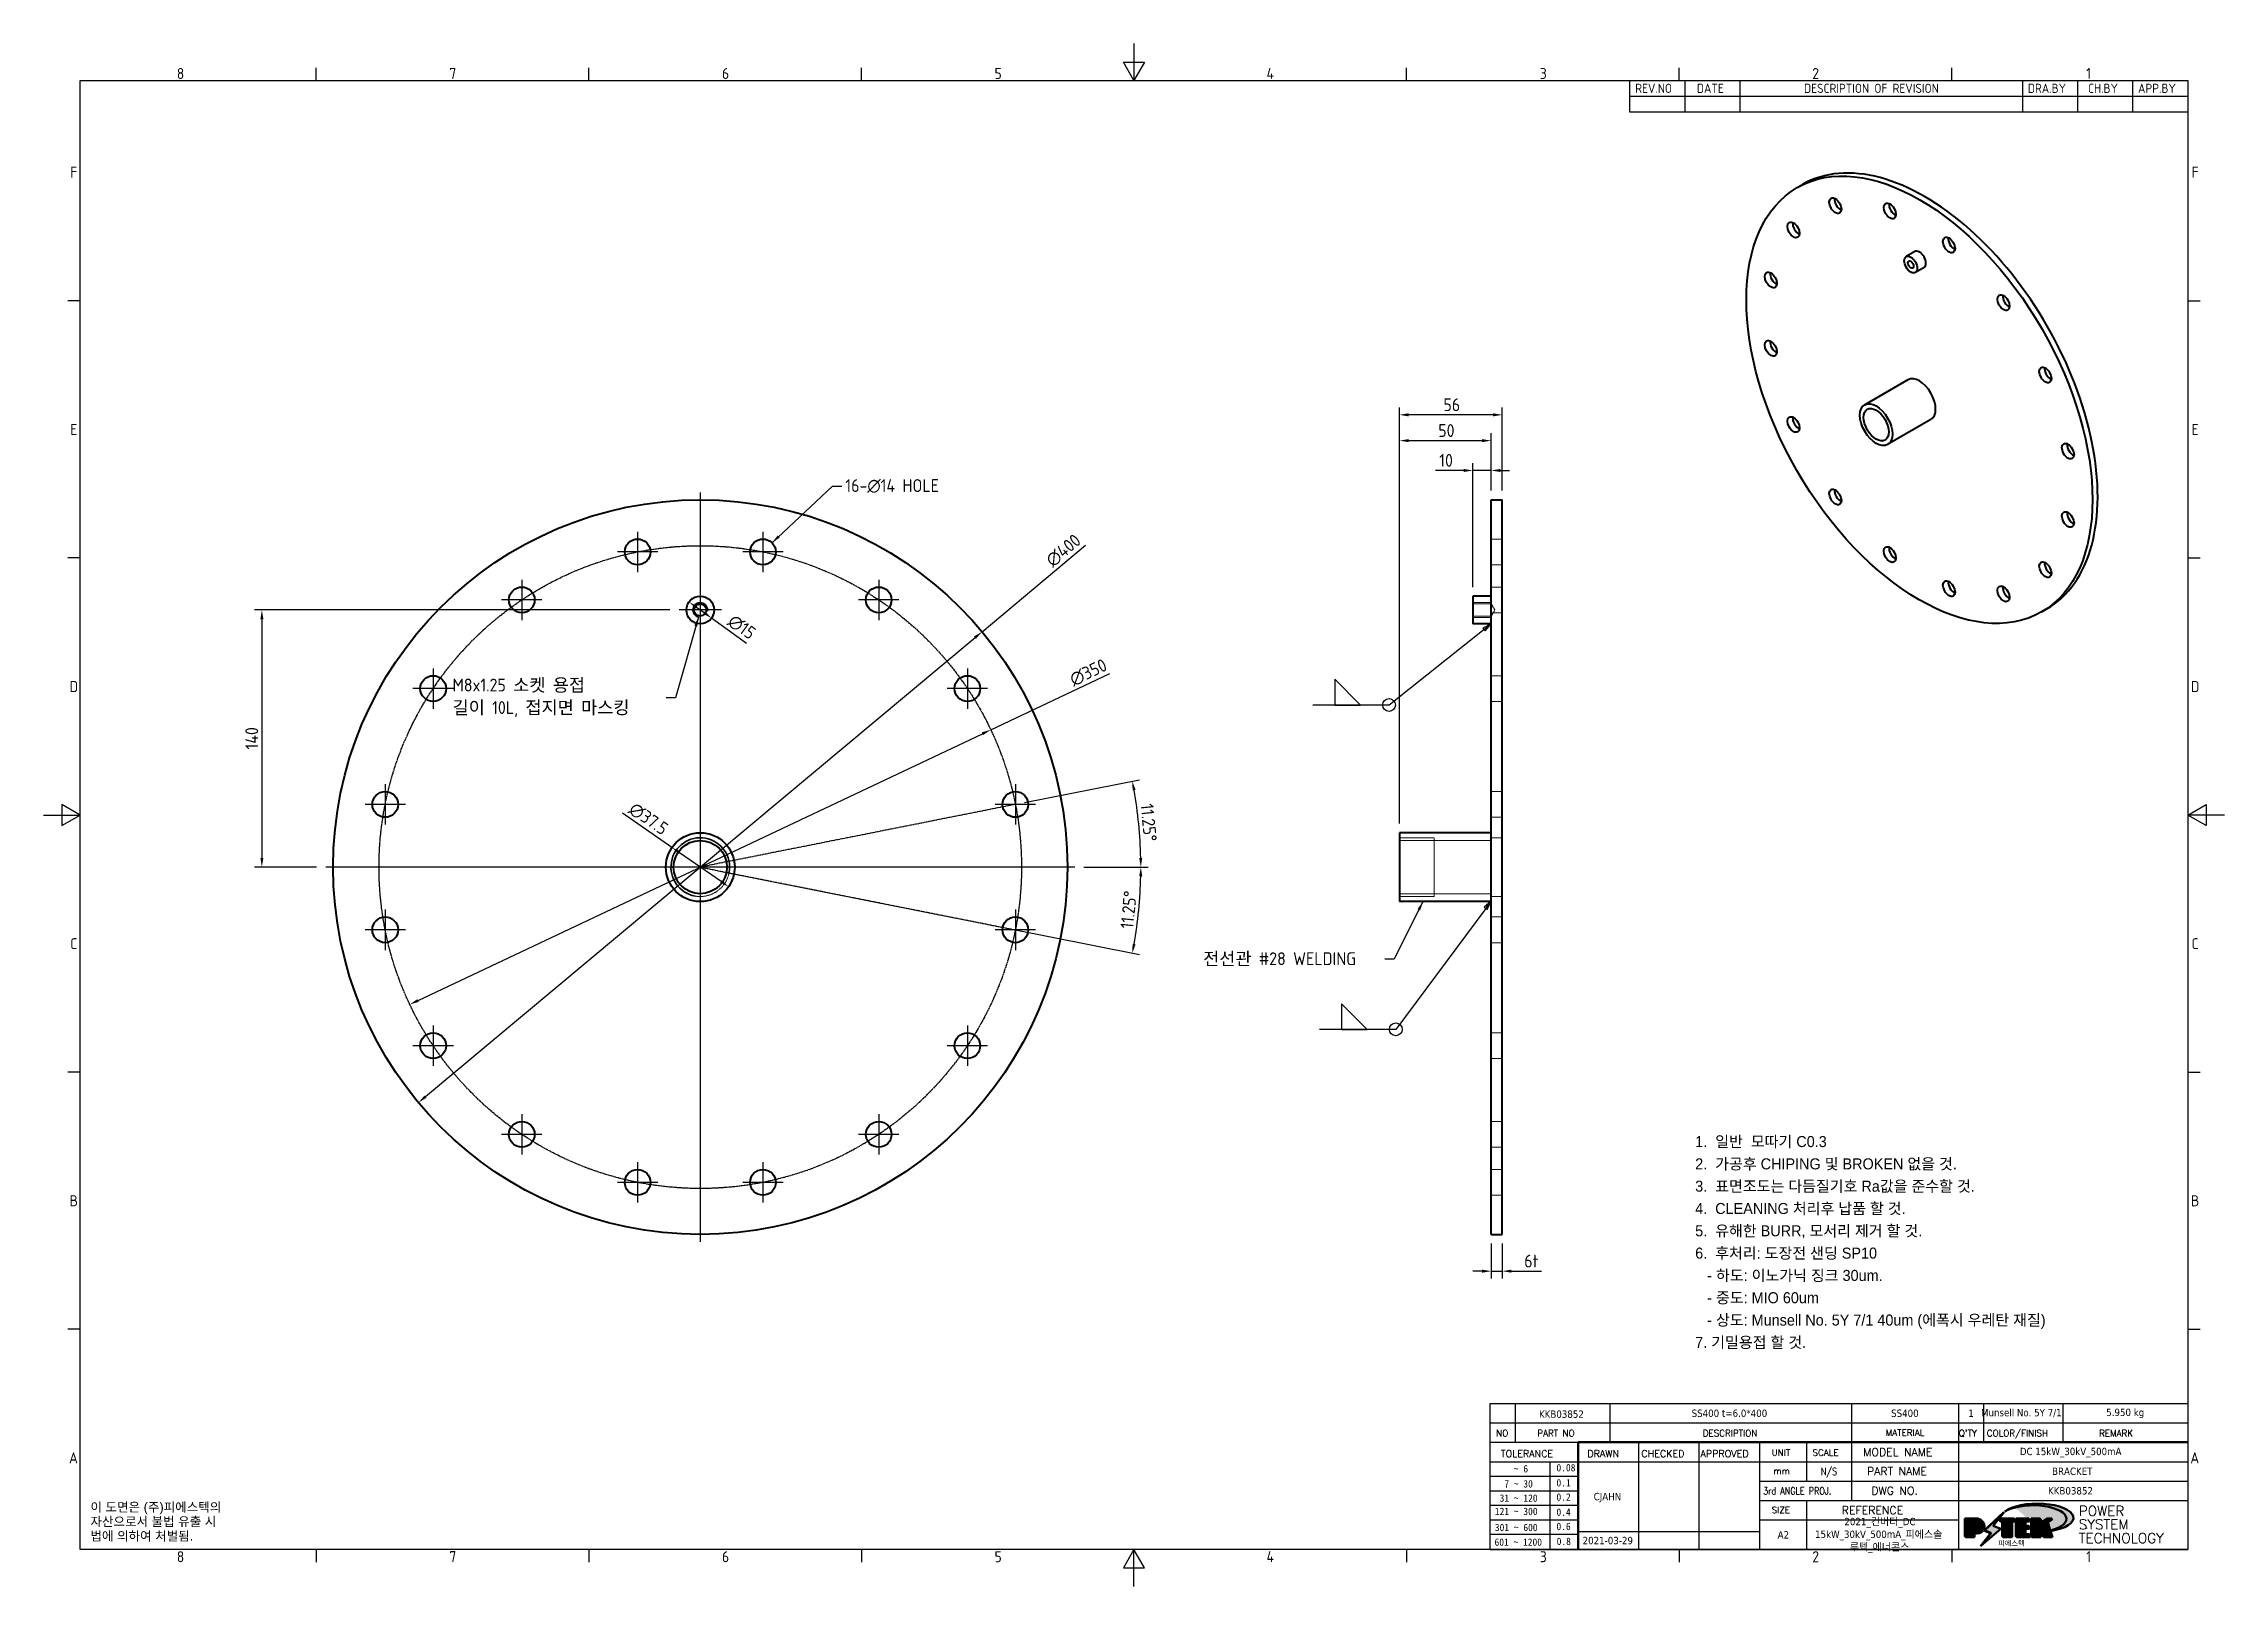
# Model space of a CAD drawing. Header units: millimetres. Extents: x 0 to 1188, y 0 to 840.
import ezdxf
from ezdxf.enums import TextEntityAlignment as Align

# ---------------------------------------------------------------- set-up
doc = ezdxf.new("R2010")
doc.units = ezdxf.units.MM
doc.header["$LTSCALE"] = 2
doc.linetypes.add('CHAIN', pattern=[0.7087, 0.4724, -0.0591, 0.1181, -0.0591])
doc.linetypes.add('DASHED', pattern=[0.2067, 0.1654, -0.0413])
doc.layers.get('0').update_dxf_attribs({"color": 3, "lineweight": 25, "true_color": 0x00ff00})
for name, color, linetype, lineweight, true_color in [('가려진 것(ISO)', 2, 'DASHED', 18, 0xffff00), ('가시적인 것(ISO)', 3, 'Continuous', 40, 0x00ff00), ('가시적인 좁은 것(ISO)', 3, 'Continuous', 35, 0x00ff00), ('기호(ISO)', 5, 'Continuous', 25, 0x0000ff), ('스케치 형상(ISO)', 3, 'Continuous', 25, 0x00ff00), ('제목(ISO)', 5, 'Continuous', 50, 0x0000ff), ('중심 표식(ISO)', 1, 'Continuous', 25, 0xff0000), ('치수(ISO)', 2, 'Continuous', 25, 0xffff00)]:
    doc.layers.add(name, color=color, linetype=linetype, lineweight=lineweight, true_color=true_color)
doc.layers.add('경계(ISO)', color=7, linetype='Continuous', lineweight=25)
doc.layers.add('해치(ISO)', color=7, linetype='Continuous', lineweight=18)
doc.styles.add('HAN_291', font='')
doc.styles.add('HAN_370', font='', dxfattribs={"width": 2})
doc.styles.add('ISO Proportional', font='arial.ttf')
doc.styles.add('ISO ProportionalPSTEK', font='isocp.shx')
doc.styles.add('RC_284', font='ROMANC.shx')
doc.styles.add('RC_287', font='ROMANC.shx')
doc.styles.add('RC_292', font='ROMANC.shx')
doc.styles.add('ROMANT_294', font='romant.shx')
doc.styles.add('문자 텍스트_PSTEK_POSCO', font='isocp.shx')
doc.styles.add('치수 텍스트_PSTEK_POSCO', font='isocp.shx')
doc.styles.add('텍스트 스타일198', font='tahoma.ttf')
doc.styles.add('텍스트 스타일333', font='ROMANC.shx', dxfattribs={"width": 0.800000011920929})
doc.styles.get('HAN_291').set_extended_font_data('GulimChe')
doc.styles.get('HAN_370').set_extended_font_data('GulimChe')
doc.dimstyles.new('치수_PSTEK_POSCO', dxfattribs={"dimscale": 2, "dimtxt": 3.5, "dimasz": 2.5, "dimexe": 2, "dimexo": 2.5, "dimgap": 1, "dimtad": 1, "dimrnd": 1e-08, "dimdsep": 46, "dimtxsty": '치수 텍스트_PSTEK_POSCO', "dimcen": 0.09, "dimdle": 10, "dimclrd": 7, "dimclre": 7, "dimclrt": 2, "dimadec": 1, "dimazin": 2, "dimtfac": 1, "dimtmove": 0, "dimatfit": 3, "dimfxl": 1, "dimtolj": 1, "dimlwd": -1, "dimlwe": -1, "dimarcsym": 0})
doc.dimstyles.new('치수_PSTEK_POSCO$7', dxfattribs={"dimscale": 2, "dimtxt": 3.5, "dimasz": 2.5, "dimexe": 2, "dimexo": 2.5, "dimgap": 1, "dimtad": 1, "dimrnd": 1e-08, "dimdsep": 46, "dimtxsty": '치수 텍스트_PSTEK_POSCO', "dimcen": 0.09, "dimdle": 10, "dimclrd": 7, "dimclre": 7, "dimclrt": 2, "dimadec": 1, "dimazin": 2, "dimtfac": 1, "dimtmove": 0, "dimatfit": 3, "dimfxl": 1, "dimtolj": 1, "dimlwd": -1, "dimlwe": -1, "dimarcsym": 0})

msp = doc.modelspace()

# ---------------------------------------------------------------- texts
at = {"layer": '기호(ISO)', "color": 2, "true_color": 0xffff00, "attachment_point": 4}
for s, insert, char_height, width, line_spacing_factor, style in [('{16-\\fAIGDT|b0|i0;\\H7.0000;n\\fisocp|b0|i0;\\H7.0000;14 HOLE}', (436.7653134179876, 599.1319109367316), 6.99999988079071, 59.78936759233477, 0.612500011920929, '치수 텍스트_PSTEK_POSCO'), ('{M8x1.25 소켓 용접 \\P길이 10L, 접지면 마스킹}', (222.7743631540405, 483.8135195426509), 6.99999988079071, 114.4092849731445, 1.050000071525574, '치수 텍스트_PSTEK_POSCO'), ('{\\fArial|b0|i0;\\H5.0000;이 도면은 (주)피에스텍의\\P자산으로서 불법 유출 시 \\P법에 의하여 처벌됨.}', (25.51015550592614, 35.02927640960483), 5, 78.61220749086536, 0.9442214965820312, '문자 텍스트_PSTEK_POSCO')]:
    msp.add_mtext(s, dxfattribs=dict(at, insert=insert, char_height=char_height, width=width, line_spacing_factor=line_spacing_factor, style=style))
at = {"layer": '기호(ISO)', "color": 2, "true_color": 0xffff00, "insert": (631.6558584366048, 341.472813929889), "char_height": 6.99999988079071, "width": 96.9904613494873, "attachment_point": 4, "style": '치수 텍스트_PSTEK_POSCO'}
msp.add_mtext('{\\fISOCP|b0|i0;\\H7.0000;전선관 #28 WELDING}', dxfattribs=at)

# ---------------------------------------------------------------- blocks, each defined once
blk = doc.blocks.new('경계 Default Border')
at = {"layer": '경계(ISO)'}
for p, q in [((74.25000190734863, 410), (74.25000190734863, 413.4000015258789)), ((148.5000038146973, 410), (148.5000038146973, 413.4000015258789)), ((222.7499961853027, 410), (222.7499961853027, 413.4000015258789)), ((371.25, 410), (371.25, 413.4000015258789)), ((445.4999923706055, 410), (445.4999923706055, 413.4000015258789)), ((519.7499847412109, 410), (519.7499847412109, 413.4000015258789)), ((10, 350), (6.599999666213989, 350)), ((584.0000152587891, 350), (587.400016784668, 350)), ((10, 280), (6.599999666213989, 280)), ((584.0000152587891, 280), (587.400016784668, 280)), ((10, 140), (6.599999666213989, 140)), ((584.0000152587891, 140), (587.400016784668, 140)), ((10, 70), (6.599999666213989, 70)), ((584.0000152587891, 70), (587.400016784668, 70)), ((74.25000190734863, 10), (74.25000190734863, 6.599999666213989)), ((148.5000038146973, 10), (148.5000038146973, 6.599999666213989)), ((222.7499961853027, 10), (222.7499961853027, 6.599999666213989)), ((371.25, 10), (371.25, 6.599999666213989)), ((445.4999923706055, 10), (445.4999923706055, 6.599999666213989)), ((519.7499847412109, 10), (519.7499847412109, 6.599999666213989))]:
    blk.add_line(p, q, dxfattribs=at)
at = {"layer": '경계(ISO)', "flags": 128}
for points in [[(297.0000076293945, 420), (297.0000076293945, 410), (294.1132545471191, 415), (299.8867607116699, 415), (297.0000076293945, 410)], [(10, 10), (10, 410), (584.0000152587891, 410), (584.0000152587891, 10), (10, 10)], [(0, 210), (10, 210), (5, 212.8867530822754), (5, 207.1132469177246), (10, 210)], [(594.0000152587891, 210), (584.0000152587891, 210), (589.0000152587891, 212.8867530822754), (589.0000152587891, 207.1132469177246), (584.0000152587891, 210)], [(297.0000076293945, 0), (297.0000076293945, 10), (294.1132545471191, 5), (299.8867607116699, 5), (297.0000076293945, 10)]]:
    blk.add_lwpolyline(points, dxfattribs=at)
at = {"layer": '경계(ISO)', "color": 2, "true_color": 0xffff00, "char_height": 3.00000011920929, "attachment_point": 7, "style": '문자 텍스트_PSTEK_POSCO'}
for s, insert in [('8', (36.26953946055972, 410.3713945155963)), ('7', (110.5195394605597, 410.3928486288991)), ('6', (184.7695394605597, 410.3713945155963)), ('5', (259.0195394605597, 410.3713945155963)), ('4', (333.0984701308117, 410.4)), ('3', (407.5435395229536, 410.3713945155963)), ('2', (481.752739416884, 410.3713945155963)), ('1', (556.3610661041481, 410.4)), ('F', (7.244539400955009, 383.4999999403954)), ('F', (585.0445395201642, 383.4999999403954)), ('E', (7.244539400955009, 313.4713944559917)), ('E', (585.0445395201642, 313.4713944559917)), ('D', (7.078270083685684, 243.4713944559917)), ('D', (584.8782702028949, 243.4713944559917)), ('C', (7.244539400955009, 173.4713944559917)), ('C', (585.0445395201642, 173.4713944559917)), ('B', (7.078270083685684, 103.4713944559917)), ('B', (584.8782702028949, 103.4713944559917)), ('A', (6.914400698149937, 33.49284856929444)), ('A', (584.7144008173592, 33.49284856929444)), ('8', (36.26953946055972, 6.57139439638704)), ('7', (110.5195394605597, 6.592848509689793)), ('6', (184.7695394605597, 6.57139439638704)), ('5', (259.0195394605597, 6.57139439638704)), ('4', (333.0984701308117, 6.59999988079071)), ('3', (407.5435395229536, 6.57139439638704)), ('2', (481.752739416884, 6.57139439638704)), ('1', (556.3610661041481, 6.59999988079071))]:
    blk.add_mtext(s, dxfattribs=dict(at, insert=insert))
blk = doc.blocks.new('제목 블록 PSTEK')
at = {"true_color": 0xff0000}
h = blk.add_hatch(color=1, dxfattribs=at)
edge = h.paths.add_edge_path(flags=0)
edge.add_line((314.2242174273352, 19.60711530335299), (314.2242174273352, 17.00126995915134))
edge.add_line((314.2242174273352, 17.00126995915134), (314.3485873187598, 17.00126995915134))
edge.add_arc((314.3485873187598, 17.6527312952023), 0.6514613360509371, 270, 360)
edge.add_line((315.0000486548106, 17.6527312952023), (315.0000486548106, 18.95565396730211))
edge.add_arc((314.3485873187598, 18.95565396730212), 0.6514613360508712, 0, 90)
edge.add_line((314.3485873187598, 19.60711530335299), (314.2242174273352, 19.60711530335299))
edge = h.paths.add_edge_path()
edge.add_arc((314.9847713324306, 18.28938669179658), 1.969189947606664, 269.9999999999959, 450)
edge.add_line((314.9847713324306, 20.25857663940318), (311.7664314776902, 20.25857663940324))
edge.add_line((311.7664314776902, 20.25857663940324), (311.7664314776902, 15.3430047401139))
edge.add_line((311.7664314776902, 15.3430047401139), (314.2242174273352, 15.3430047401139))
edge.add_line((314.2242174273352, 15.3430047401139), (314.2242174273352, 16.32019674418991))
edge.add_line((314.2242174273352, 16.32019674418991), (314.9847713324307, 16.32019674418991))
at = {"true_color": 0x848484}
h = blk.add_hatch(color=252, dxfattribs=at)
edge = h.paths.add_edge_path()
edge.add_arc((314.9847713324309, 18.28938669179657), 1.969189947606666, 270, 406.8278729790604)
edge.add_arc((315.1624426058984, 18.1413272972396), 1.969189947606962, -90, 53.560984836317004, ccw=False)
edge.add_line((315.1624426058984, 16.17213734963263), (314.4018887008024, 16.17213734963263))
edge.add_line((314.4018887008024, 16.17213734963263), (314.4018887008024, 15.19494534555726))
edge.add_line((314.4018887008024, 15.19494534555726), (311.9441027511573, 15.19494534555726))
edge.add_line((311.9441027511573, 15.19494534555726), (311.9441027511573, 15.3430047401139))
edge.add_line((311.9441027511573, 15.3430047401139), (314.2242174273352, 15.3430047401139))
edge.add_line((314.2242174273352, 15.3430047401139), (314.2242174273352, 16.32019674418991))
edge.add_line((314.2242174273352, 16.32019674418991), (314.9847713324309, 16.32019674418991))
h = blk.add_hatch(color=252, dxfattribs=at)
edge = h.paths.add_edge_path()
edge.add_line((314.4018887008024, 19.45905590879572), (314.5262585922315, 19.45905590879572))
edge.add_arc((314.5262585922314, 18.80759457274939), 0.6514613360463194, 60.4189348879147, 90.00000000000318, ccw=False)
edge.add_arc((314.3485873187602, 18.95565396730057), 0.6514613360524251, 39.96992292766206, 90.00000000009999)
edge.add_line((314.3485873187591, 19.60711530335307), (314.2242174273352, 19.60711530335298))
edge.add_line((314.2242174273352, 19.60711530335299), (314.2242174273352, 17.00126995915134))
edge.add_line((314.2242174273352, 17.00126995915134), (314.3485873187591, 17.00126995915134))
edge.add_arc((314.3485873187568, 17.652731295233), 0.6514613360816299, 270.0000000002, 274.6930825552478)
edge.add_line((314.4018887008024, 17.0034541317032), (314.4018887008024, 19.45905590879572))
for points in [[(317.2195697678507, 17.0593801673321), (322.0326348870767, 21.62682475217465), (322.2781991042243, 21.94392121864296), (317.0471853425802, 16.97985676345368), (318.7512090904202, 16.1899260703855), (316.0018030350395, 12.71868385740789), (316.3356552234328, 13.00206718743325), (318.9235935156908, 16.2694494742633)], [(321.9846681452406, 19.60711530335299), (321.4042753185749, 19.60711530335299), (321.4042753185749, 19.45905590879572), (321.9846681452406, 19.45905590879572)], [(324.6615819988275, 19.45905590879572), (325.4196460989604, 19.45905590879572), (325.4196460989604, 20.11051724484596), (325.2419748254881, 20.11051724484596), (325.2419748254881, 19.60711530335299), (324.4839107253602, 19.60711530335299), (324.4839107253602, 15.3430047401139), (322.1623394187076, 15.3430047401139), (322.1623394187076, 15.19494534555726), (324.6615819988275, 15.19494534555726)], [(328.2914414389548, 19.45905590879572), (329.4054050004294, 19.45905590879572), (329.4054050004294, 20.11051724484596), (329.2277337269622, 20.11051724484596), (329.2277337269622, 19.60711530335299), (328.1137701654877, 19.60711530335299), (328.1137701654877, 18.25543873810179), (328.2914414389548, 18.25543873810179)], [(328.2914414389548, 17.41554667867274), (329.4054050004294, 17.41554667867274), (329.4054050004294, 18.10737934354514), (329.2277337269622, 18.10737934354514), (329.2277337269622, 17.56360607323003), (328.1137701654877, 17.56360607323003), (328.1137701654877, 15.9944660761648), (328.2914414389548, 15.9944660761648)], [(332.5088862584528, 20.1105172448466), (332.3312149849806, 20.1105172448466), (332.3312149849806, 18.99741471888368), (332.5088862584528, 19.11081371413894)], [(335.6156307331414, 20.11051724484596), (335.2535118015555, 20.11051724484596), (334.2514536401189, 19.30614745124769), (335.4855464857051, 15.3430047401139), (333.1954852176545, 15.3430047401139), (333.2478643833523, 15.19494534555726), (335.6632177591723, 15.19494534555726), (334.4291249135862, 19.15808805669106)], [(329.5356972676428, 15.8464066816075), (329.3580259941756, 15.8464066816075), (329.3580259941756, 15.3430047401139), (325.8342124037171, 15.3430047401139), (325.8342124037171, 15.19494534555726), (329.5356972676428, 15.19494534555726)], [(332.5088862584528, 16.92964231796647), (332.3312149849806, 17.43186301645164), (332.3312149849806, 15.3430047401139), (330.0369607660135, 15.3430047401139), (330.0369607660135, 15.19494534555726), (332.5088862584528, 15.19494534555726)]]:
    blk.add_hatch(color=252, dxfattribs=at).paths.add_polyline_path(points)
at = {"true_color": 0x0000ff}
blk.add_hatch(color=5, dxfattribs=at).paths.add_polyline_path([(321.6183518841322, 17.4193704504104), (319.5281351041078, 18.24969419629727), (322.4505835294948, 22.02344462252142), (317.2195697678507, 17.0593801673321), (318.9235935156908, 16.2694494742633), (316.1741874603099, 12.79820726128571)])
at = {"true_color": 0xff0000}
for points in [[(324.4839107253602, 19.60711530335299), (325.2419748254881, 19.60711530335299), (325.2419748254881, 20.25857663940324), (321.2266040451076, 20.25857663940324), (321.2266040451076, 19.60711530335299), (321.9846681452406, 19.60711530335299), (321.9846681452406, 15.3430047401139), (324.4839107253602, 15.3430047401139)], [(329.2277337269622, 20.25857663940324), (325.65654113025, 20.25857663940324), (325.65654113025, 15.3430047401139), (329.3580259941756, 15.3430047401139), (329.3580259941756, 15.9944660761648), (328.1137701654877, 15.9944660761648), (328.1137701654877, 17.56360607323003), (329.2277337269622, 17.56360607323003), (329.2277337269622, 18.25543873810179), (328.1137701654877, 18.25543873810179), (328.1137701654877, 19.60711530335299), (329.2277337269622, 19.60711530335299)], [(332.3312149849806, 20.25857663940324), (329.8592894925411, 20.25857663940324), (329.8592894925411, 15.3430047401139), (332.3312149849806, 15.3430047401139), (332.3312149849806, 17.4318630164523), (333.0701931098801, 15.3430047401139), (335.4855464857051, 15.3430047401139), (334.2514536401189, 19.30614745124769), (335.4379594596742, 20.25857663940324), (334.3071782107978, 20.25857663940324), (332.3312149849806, 18.99741471888304)]]:
    blk.add_hatch(color=1, dxfattribs=at).paths.add_polyline_path(points)
at = {"layer": '해치(ISO)', "true_color": 0x27d1fc}
h = blk.add_hatch(color=140, dxfattribs=at)
edge = h.paths.add_edge_path()
edge.add_ellipse((330.3660919371412, 20.15576403068321), major_axis=(9.100907360794343, 0), ratio=0.4069904968023172, start_angle=301.3098473703837, end_angle=507.7436900681698)
edge.add_ellipse((331.5340919371412, 20.4634168429492), major_axis=(-9.82350664112931, 0), ratio=0.3942600559756514, start_angle=111.51207141178469, end_angle=334.47025347086895, ccw=False)
edge.add_line((335.1363447531188, 16.8601935978785), (335.0955236905705, 16.99119398620872))
at = {"color": 180, "true_color": 0x3f00ff}
for p, q in [((182.475792979055, 11.79100474011392), (182.4757929790549, 51.56524660363496)), ((182.4757929790549, 51.56524660363496), (372.4757929537551, 51.56524660363496)), ((189.2651435055721, 51.56524660363496), (189.2651435055722, 41.00524660363494)), ((215.2152739891528, 41.00524660363494), (215.2152739891528, 51.56524660363496)), ((280.8758854511282, 51.56524660363496), (280.8758854511282, 41.00524660363494)), ((310.0881549537552, 51.56524660363496), (310.0881549537553, 41.00524660363494)), ((316.9044520275131, 51.56524660363496), (316.9044520275127, 41.00524660363494)), ((338.4566026226726, 51.56524660363496), (338.4566026226727, 41.00524660363494)), ((372.4757929537551, 51.56524660363496), (372.4757929537551, 11.79100474011389)), ((182.475792979055, 46.2852466036349), (372.4757929537551, 46.28524660363492)), ((182.475792979055, 41.00524660363493), (206.451475290024, 41.00524660363493)), ((182.475792979055, 35.72524660363497), (206.451475290024, 35.72524660363497)), ((198.8621818849491, 12.02524660363491), (198.8621818849491, 35.72524660363497)), ((206.451475290024, 35.72524660363497), (372.4757929537551, 35.72524660363497)), ((222.9401812389276, 11.79100474011392), (222.9401812389276, 41.00524660363494)), ((239.4288871878316, 11.79100474011392), (239.4288871878316, 41.00524660363494)), ((255.9175931367356, 11.79100474011392), (255.9175931367356, 41.00524660363494)), ((268.6918866058747, 41.00524660363494), (268.6918866058747, 30.44524660363498)), ((280.8758854511282, 41.00524660363494), (280.8758854511282, 25.16524660363502)), ((310.088154953755, 41.00524660363494), (310.088154953755, 11.79100474011392)), ((182.475792979055, 31.77524660363492), (206.451475290024, 31.77524660363492)), ((255.917593136736, 30.44524660363498), (372.4757929537552, 30.44524660363501)), ((182.475792979055, 27.82524660363487), (206.451475290024, 27.82524660363487)), ((182.475792979055, 23.87524660363505), (206.451475290024, 23.87524660363505)), ((255.9175931367359, 25.16524660363502), (372.4757929537552, 25.165246603635)), ((268.6918866058744, 25.16524660363502), (268.6918866058744, 11.79100474011392)), ((182.475792979055, 19.92524660363478), (206.451475290024, 19.92524660363478)), ((255.9175931367359, 19.88524660363481), (310.0881549537553, 19.88524660363481)), ((182.475792979055, 15.97524660363496), (206.451475290024, 15.97524660363496)), ((206.451475290024, 16.74100474011396), (255.9175931367359, 16.74100474011396)), ((182.475792979055, 11.79100474011392), (372.4757929537551, 11.79100474011389))]:
    blk.add_line(p, q, dxfattribs=at)
at = {"color": 7, "lineweight": 50}
for p, q in [((206.4514752900237, 11.79100474011392), (206.4514752900237, 41.00524660363494)), ((206.451475290024, 41.00524660363494), (372.4757929537551, 41.00524660363496))]:
    blk.add_line(p, q, dxfattribs=at)
at = {"color": 7}
for p, q in [((311.7664314776902, 20.25900474011391), (311.7664314776902, 15.34300474011391)), ((314.9847713324309, 20.25857663940324), (311.7664314776902, 20.25857663940324)), ((314.9847713324309, 20.25857663940324), (311.7664314776902, 20.25857663940324)), ((311.7664314776902, 20.25857663940324), (311.7664314776902, 15.3430047401139)), ((314.2242174273352, 17.00126995915134), (314.2242174273352, 19.60711530335299)), ((314.2242174273352, 19.60711530335299), (314.3485873187591, 19.60711530335299)), ((314.3485873187591, 19.60711530335299), (314.2242174273352, 19.60711530335299)), ((314.2242174273352, 19.60711530335299), (314.2242174273352, 17.00126995915134)), ((314.2242174273352, 17.00126995915134), (314.2242174273352, 19.60711530335299)), ((314.2242174273352, 19.60711530335299), (314.3485873187591, 19.60711530335299)), ((314.4018887008024, 19.45905590879572), (314.5262585922314, 19.45905590879572)), ((314.4018887008024, 17.0034541317032), (314.4018887008024, 19.45905590879572)), ((315.0000486548106, 18.95565396730275), (315.0000486548106, 17.65273129520161)), ((315.0000486548106, 18.95565396730275), (315.0000486548106, 17.65273129520161)), ((322.2781991042243, 21.94392121864296), (317.0471853425802, 16.97985676345368)), ((322.4505835294948, 22.02344462252142), (317.2195697678507, 17.0593801673321)), ((317.2195697678507, 17.0593801673321), (322.0326348870767, 21.62682475217465)), ((319.5281351041078, 18.24969419629727), (322.4505835294948, 22.02344462252142)), ((321.6183518841322, 17.4193704504104), (319.5281351041078, 18.24969419629727)), ((325.2419748254881, 20.25857663940324), (321.2266040451076, 20.25857663940324)), ((321.2266040451076, 20.25857663940324), (321.2266040451076, 19.60711530335299)), ((325.2419748254881, 20.25857663940324), (321.2266040451076, 20.25857663940324)), ((321.2266040451076, 20.25857663940324), (321.2266040451076, 19.60711530335299)), ((321.2266040451076, 19.60711530335299), (321.9846681452406, 19.60711530335299)), ((321.2266040451076, 19.60711530335299), (321.9846681452406, 19.60711530335299)), ((321.4042753185749, 19.60711530335299), (321.4042753185749, 19.45905590879572)), ((321.9846681452406, 19.60711530335299), (321.4042753185749, 19.60711530335299)), ((321.4042753185749, 19.45905590879572), (321.9846681452406, 19.45905590879572)), ((321.9846681452406, 19.60711530335299), (321.9846681452406, 15.3430047401139)), ((321.9846681452406, 19.45905590879572), (321.9846681452406, 19.60711530335299)), ((321.9846681452406, 19.60711530335299), (321.9846681452406, 15.3430047401139)), ((322.0326348870767, 21.62682475217465), (322.2781991042243, 21.94392121864296)), ((324.4839107253602, 19.60711530335299), (325.2419748254881, 19.60711530335299)), ((324.4839107253602, 15.3430047401139), (324.4839107253602, 19.60711530335299)), ((325.2419748254881, 19.60711530335299), (324.4839107253602, 19.60711530335299)), ((324.4839107253602, 19.60711530335299), (324.4839107253602, 15.3430047401139)), ((324.4839107253602, 19.60711530335299), (325.2419748254881, 19.60711530335299)), ((324.4839107253602, 15.3430047401139), (324.4839107253602, 19.60711530335299)), ((324.6615819988275, 19.45905590879572), (325.4196460989604, 19.45905590879572)), ((324.6615819988275, 15.19494534555726), (324.6615819988275, 19.45905590879572)), ((325.2419748254881, 19.60711530335299), (325.2419748254881, 20.25857663940324)), ((325.2419748254881, 19.60711530335299), (325.2419748254881, 20.25857663940324)), ((325.4196460989604, 20.11051724484596), (325.2419748254881, 20.11051724484596)), ((325.2419748254881, 20.11051724484596), (325.2419748254881, 19.60711530335299)), ((325.4196460989604, 19.45905590879572), (325.4196460989604, 20.11051724484596)), ((329.2277337269622, 20.25857663940324), (325.65654113025, 20.25857663940324)), ((325.65654113025, 20.25857663940324), (325.65654113025, 15.3430047401139)), ((325.65654113025, 20.25857663940324), (325.65654113025, 15.3430047401139)), ((329.2277337269622, 20.25857663940324), (325.65654113025, 20.25857663940324)), ((328.1137701654877, 18.25543873810179), (328.1137701654877, 19.60711530335299)), ((328.1137701654877, 19.60711530335299), (329.2277337269622, 19.60711530335299)), ((329.2277337269622, 19.60711530335299), (328.1137701654877, 19.60711530335299)), ((328.1137701654877, 19.60711530335299), (328.1137701654877, 18.25543873810179)), ((328.1137701654877, 18.25543873810179), (328.1137701654877, 19.60711530335299)), ((328.1137701654877, 19.60711530335299), (329.2277337269622, 19.60711530335299)), ((329.2277337269622, 18.25543873810179), (328.1137701654877, 18.25543873810179)), ((328.1137701654877, 18.25543873810179), (328.2914414389548, 18.25543873810179)), ((329.2277337269622, 18.25543873810179), (328.1137701654877, 18.25543873810179)), ((328.2914414389548, 18.25543873810179), (328.2914414389548, 19.45905590879572)), ((328.2914414389548, 19.45905590879572), (329.4054050004294, 19.45905590879572)), ((329.2277337269622, 19.60711530335299), (329.2277337269622, 20.25857663940324)), ((329.2277337269622, 19.60711530335299), (329.2277337269622, 20.25857663940324)), ((329.4054050004294, 20.11051724484596), (329.2277337269622, 20.11051724484596)), ((329.2277337269622, 20.11051724484596), (329.2277337269622, 19.60711530335299)), ((329.2277337269622, 17.56360607323003), (329.2277337269622, 18.25543873810179)), ((329.2277337269622, 17.56360607323003), (329.2277337269622, 18.25543873810179)), ((329.4054050004294, 18.10737934354514), (329.2277337269622, 18.10737934354514)), ((329.2277337269622, 18.10737934354514), (329.2277337269622, 17.56360607323003)), ((329.4054050004294, 19.45905590879572), (329.4054050004294, 20.11051724484596)), ((329.4054050004294, 17.41554667867274), (329.4054050004294, 18.10737934354514)), ((332.3312149849806, 20.25857663940324), (329.8592894925411, 20.25857663940324)), ((329.8592894925411, 20.25857663940324), (329.8592894925411, 15.3430047401139)), ((329.8592894925411, 20.25857663940324), (329.8592894925411, 15.3430047401139)), ((332.3312149849806, 20.25857663940324), (329.8592894925411, 20.25857663940324)), ((334.3071782107978, 20.25857663940324), (332.3312149849806, 18.99741471888304)), ((332.3312149849806, 18.99741471888304), (332.3312149849806, 20.25857663940324)), ((334.3071782107978, 20.25857663940324), (332.3312149849806, 18.99741471888304)), ((332.3312149849806, 18.99741471888304), (332.3312149849806, 20.25857663940324)), ((332.5088862584528, 20.1105172448466), (332.3312149849806, 20.1105172448466)), ((332.3312149849806, 20.1105172448466), (332.3312149849806, 18.99741471888368)), ((332.3312149849806, 18.99741471888368), (332.5088862584528, 19.11081371413894)), ((332.5088862584528, 19.11081371413894), (332.5088862584528, 20.1105172448466)), ((334.2514536401189, 19.30614745124769), (335.4379594596742, 20.25857663940324)), ((334.2514536401189, 19.30614745124769), (335.4379594596742, 20.25857663940324)), ((335.2535118015555, 20.11051724484596), (334.2514536401189, 19.30614745124769)), ((335.4855464857051, 15.3430047401139), (334.2514536401189, 19.30614745124769)), ((334.2514536401189, 19.30614745124769), (335.4855464857051, 15.3430047401139)), ((335.4855464857051, 15.3430047401139), (334.2514536401189, 19.30614745124769)), ((335.4379594596742, 20.25857663940324), (334.3071782107978, 20.25857663940324)), ((335.4379594596742, 20.25857663940324), (334.3071782107978, 20.25857663940324)), ((334.4291249135862, 19.15808805669104), (335.6156307331414, 20.11051724484596)), ((335.6632177591723, 15.19494534555726), (334.4291249135862, 19.15808805669104)), ((335.6156307331414, 20.11051724484596), (335.2535118015555, 20.11051724484596)), ((311.7664314776902, 15.3430047401139), (314.2242174273352, 15.3430047401139)), ((311.7664314776902, 15.3430047401139), (314.2242174273352, 15.3430047401139)), ((314.2242174273352, 15.3430047401139), (311.9441027511573, 15.3430047401139)), ((311.9441027511573, 15.3430047401139), (311.9441027511573, 15.19494534555726)), ((311.9441027511573, 15.19494534555726), (314.4018887008024, 15.19494534555726)), ((314.3485873187591, 17.00126995915134), (314.2242174273352, 17.00126995915134)), ((314.2242174273352, 17.00126995915134), (314.3485873187591, 17.00126995915134)), ((314.3485873187591, 17.00126995915134), (314.2242174273352, 17.00126995915134)), ((314.2242174273352, 16.32019674418991), (314.9847713324309, 16.32019674418991)), ((314.2242174273352, 15.3430047401139), (314.2242174273352, 16.32019674418991)), ((314.9847713324309, 16.32019674418991), (314.2242174273352, 16.32019674418991)), ((314.2242174273352, 16.32019674418991), (314.2242174273352, 15.3430047401139)), ((314.2242174273352, 16.32019674418991), (314.9847713324309, 16.32019674418991)), ((314.2242174273352, 15.3430047401139), (314.2242174273352, 16.32019674418991)), ((314.4018887008024, 16.17213734963263), (315.162442605898, 16.17213734963263)), ((314.4018887008024, 15.19494534555726), (314.4018887008024, 16.17213734963263)), ((318.7512090904202, 16.1899260703855), (316.0018030350395, 12.71868385740789)), ((316.0018030350395, 12.71868385740789), (316.3356552234328, 13.00206718743325)), ((316.1741874603099, 12.79820726128571), (321.6183518841322, 17.4193704504104)), ((318.9235935156908, 16.2694494742633), (316.1741874603099, 12.79820726128571)), ((316.3356552234328, 13.00206718743325), (318.9235935156908, 16.2694494742633)), ((317.0471853425802, 16.97985676345368), (318.7512090904202, 16.1899260703855)), ((318.9235935156908, 16.2694494742633), (317.2195697678507, 17.0593801673321)), ((317.2195697678507, 17.0593801673321), (318.9235935156908, 16.2694494742633)), ((321.9846681452406, 15.3430047401139), (324.4839107253602, 15.3430047401139)), ((321.9846681452406, 15.3430047401139), (324.4839107253602, 15.3430047401139)), ((324.4839107253602, 15.3430047401139), (322.1623394187076, 15.3430047401139)), ((322.1623394187076, 15.3430047401139), (322.1623394187076, 15.19494534555726)), ((322.1623394187076, 15.19494534555726), (324.6615819988275, 15.19494534555726)), ((325.65654113025, 15.3430047401139), (329.3580259941756, 15.3430047401139)), ((325.65654113025, 15.3430047401139), (329.3580259941756, 15.3430047401139)), ((329.3580259941756, 15.3430047401139), (325.8342124037171, 15.3430047401139)), ((325.8342124037171, 15.3430047401139), (325.8342124037171, 15.19494534555726)), ((325.8342124037171, 15.19494534555726), (329.5356972676428, 15.19494534555726)), ((328.1137701654877, 17.56360607323003), (329.2277337269622, 17.56360607323003)), ((328.1137701654877, 15.9944660761648), (328.1137701654877, 17.56360607323003)), ((329.2277337269622, 17.56360607323003), (328.1137701654877, 17.56360607323003)), ((328.1137701654877, 17.56360607323003), (328.1137701654877, 15.9944660761648)), ((328.1137701654877, 17.56360607323003), (329.2277337269622, 17.56360607323003)), ((328.1137701654877, 15.9944660761648), (328.1137701654877, 17.56360607323003)), ((329.3580259941756, 15.9944660761648), (328.1137701654877, 15.9944660761648)), ((328.1137701654877, 15.9944660761648), (328.2914414389548, 15.9944660761648)), ((329.3580259941756, 15.9944660761648), (328.1137701654877, 15.9944660761648)), ((328.2914414389548, 15.9944660761648), (328.2914414389548, 17.41554667867274)), ((328.2914414389548, 17.41554667867274), (329.4054050004294, 17.41554667867274)), ((329.3580259941756, 15.3430047401139), (329.3580259941756, 15.9944660761648)), ((329.3580259941756, 15.3430047401139), (329.3580259941756, 15.9944660761648)), ((329.5356972676428, 15.8464066816075), (329.3580259941756, 15.8464066816075)), ((329.3580259941756, 15.8464066816075), (329.3580259941756, 15.3430047401139)), ((329.5356972676428, 15.19494534555726), (329.5356972676428, 15.8464066816075)), ((329.8592894925411, 15.3430047401139), (332.3312149849806, 15.3430047401139)), ((329.8592894925411, 15.3430047401139), (332.3312149849806, 15.3430047401139)), ((332.3312149849806, 15.3430047401139), (330.0369607660135, 15.3430047401139)), ((330.0369607660135, 15.3430047401139), (330.0369607660135, 15.19494534555726)), ((330.0369607660135, 15.19494534555726), (332.5088862584528, 15.19494534555726)), ((332.3312149849806, 17.4318630164523), (333.0701931098801, 15.3430047401139)), ((332.3312149849806, 15.3430047401139), (332.3312149849806, 17.4318630164523)), ((332.5088862584528, 16.92964231796647), (332.3312149849806, 17.43186301645164)), ((332.3312149849806, 17.43186301645164), (332.3312149849806, 15.3430047401139)), ((332.3312149849806, 17.4318630164523), (333.0701931098801, 15.3430047401139)), ((332.3312149849806, 15.3430047401139), (332.3312149849806, 17.4318630164523)), ((332.5088862584528, 15.19494534555726), (332.5088862584528, 16.92964231796647)), ((333.0701931098801, 15.3430047401139), (335.4855464857051, 15.3430047401139)), ((333.0701931098801, 15.3430047401139), (335.4855464857051, 15.3430047401139)), ((335.4855464857051, 15.3430047401139), (333.1954852176545, 15.3430047401139)), ((333.1954852176545, 15.3430047401139), (333.2478643833523, 15.19494534555726)), ((333.2478643833523, 15.19494534555726), (335.6632177591723, 15.19494534555726)), ((345.0447381189468, 17.50375595811051), (344.9867755289346, 17.689895936919))]:
    blk.add_line(p, q, dxfattribs=at)
at = {"color": 1, "true_color": 0xff0000}
for p, q in [((314.9847713324309, 20.25857663940324), (311.7664314776902, 20.25857663940324)), ((311.7664314776902, 20.25857663940324), (311.7664314776902, 15.3430047401139)), ((314.2242174273352, 17.00126995915134), (314.2242174273352, 19.60711530335299)), ((314.2242174273352, 19.60711530335299), (314.3485873187591, 19.60711530335299)), ((315.0000486548106, 18.95565396730275), (315.0000486548106, 17.65273129520161)), ((325.2419748254881, 20.25857663940324), (321.2266040451076, 20.25857663940324)), ((321.2266040451076, 20.25857663940324), (321.2266040451076, 19.60711530335299)), ((321.2266040451076, 19.60711530335299), (321.9846681452406, 19.60711530335299)), ((321.9846681452406, 19.60711530335299), (321.9846681452406, 15.3430047401139)), ((324.4839107253602, 19.60711530335299), (325.2419748254881, 19.60711530335299)), ((324.4839107253602, 15.3430047401139), (324.4839107253602, 19.60711530335299)), ((325.2419748254881, 19.60711530335299), (325.2419748254881, 20.25857663940324)), ((329.2277337269622, 20.25857663940324), (325.65654113025, 20.25857663940324)), ((325.65654113025, 20.25857663940324), (325.65654113025, 15.3430047401139)), ((328.1137701654877, 18.25543873810179), (328.1137701654877, 19.60711530335299)), ((328.1137701654877, 19.60711530335299), (329.2277337269622, 19.60711530335299)), ((329.2277337269622, 18.25543873810179), (328.1137701654877, 18.25543873810179)), ((329.2277337269622, 19.60711530335299), (329.2277337269622, 20.25857663940324)), ((329.2277337269622, 17.56360607323003), (329.2277337269622, 18.25543873810179)), ((332.3312149849806, 20.25857663940324), (329.8592894925411, 20.25857663940324)), ((329.8592894925411, 20.25857663940324), (329.8592894925411, 15.3430047401139)), ((334.3071782107978, 20.25857663940324), (332.3312149849806, 18.99741471888304)), ((332.3312149849806, 18.99741471888304), (332.3312149849806, 20.25857663940324)), ((334.2514536401189, 19.30614745124769), (335.4379594596742, 20.25857663940324)), ((335.4855464857051, 15.3430047401139), (334.2514536401189, 19.30614745124769)), ((335.4379594596742, 20.25857663940324), (334.3071782107978, 20.25857663940324)), ((311.7664314776902, 15.3430047401139), (314.2242174273352, 15.3430047401139)), ((314.3485873187591, 17.00126995915134), (314.2242174273352, 17.00126995915134)), ((314.2242174273352, 16.32019674418991), (314.9847713324309, 16.32019674418991)), ((314.2242174273352, 15.3430047401139), (314.2242174273352, 16.32019674418991)), ((321.9846681452406, 15.3430047401139), (324.4839107253602, 15.3430047401139)), ((325.65654113025, 15.3430047401139), (329.3580259941756, 15.3430047401139)), ((328.1137701654877, 17.56360607323003), (329.2277337269622, 17.56360607323003)), ((328.1137701654877, 15.9944660761648), (328.1137701654877, 17.56360607323003)), ((329.3580259941756, 15.9944660761648), (328.1137701654877, 15.9944660761648)), ((329.3580259941756, 15.3430047401139), (329.3580259941756, 15.9944660761648)), ((329.8592894925411, 15.3430047401139), (332.3312149849806, 15.3430047401139)), ((332.3312149849806, 17.4318630164523), (333.0701931098801, 15.3430047401139)), ((332.3312149849806, 15.3430047401139), (332.3312149849806, 17.4318630164523)), ((333.0701931098801, 15.3430047401139), (335.4855464857051, 15.3430047401139))]:
    blk.add_line(p, q, dxfattribs=at)
at = {"color": 5, "true_color": 0x0000ff}
for p, q in [((322.4505835294948, 22.02344462252142), (317.2195697678507, 17.0593801673321)), ((319.5281351041078, 18.24969419629727), (322.4505835294948, 22.02344462252142)), ((321.6183518841322, 17.4193704504104), (319.5281351041078, 18.24969419629727)), ((316.1741874603099, 12.79820726128571), (321.6183518841322, 17.4193704504104)), ((318.9235935156908, 16.2694494742633), (316.1741874603099, 12.79820726128571)), ((317.2195697678507, 17.0593801673321), (318.9235935156908, 16.2694494742633))]:
    blk.add_line(p, q, dxfattribs=at)
at = {"color": 7}
for centre, radius, start, end in [((314.3485873187598, 18.95565396730211), 0.6514613360508712, 0, 90), ((314.3485873187602, 18.95565396730057), 0.6514613360524251, 39.96992292766117, 90), ((314.3485873187598, 18.95565396730212), 0.6514613360508712, 0, 90), ((314.5262585922314, 18.80759457274939), 0.6514613360463193, 60.41893488791137, 90), ((314.9847713324309, 18.28938669179658), 1.969189947606665, 270, 90), ((314.9847713324309, 18.28938669179658), 1.969189947606665, 270, 90), ((314.9847713324307, 18.2893866917965), 1.969189947606594, 270, 46.82787297909833), ((315.1624426058984, 18.1413272972396), 1.969189947606961, 270, 53.56098483636067), ((314.3485873187597, 17.65273129520228), 0.6514613360509381, 270, 0), ((314.3485873187598, 17.6527312952023), 0.6514613360509381, 270, 0), ((314.3485873187568, 17.652731295233), 0.6514613360816299, 270, 274.6930825552478)]:
    blk.add_arc(centre, radius, start, end, dxfattribs=at)
at = {"color": 1, "true_color": 0xff0000}
for centre, radius, start, end in [((314.3485873187598, 18.95565396730211), 0.6514613360508712, 0, 90), ((314.9847713324309, 18.28938669179657), 1.969189947606665, 270, 90), ((314.3485873187598, 17.6527312952023), 0.6514613360509381, 270, 0)]:
    blk.add_arc(centre, radius, start, end, dxfattribs=at)
at = {"layer": '제목(ISO)', "lineweight": 18}
blk.add_line((182.475792979055, 35.72500474011393), (182.475792979055, 11.79100474011392), dxfattribs=at)
at = {"layer": '제목(ISO)'}
for p, q in [((314.9847713324306, 20.25857663940324), (311.7664314776902, 20.25857663940324)), ((311.7664314776902, 20.25857663940324), (311.7664314776902, 15.3430047401139)), ((314.2242174273352, 17.00126995915134), (314.2242174273352, 19.60711530335299)), ((314.2242174273352, 19.60711530335299), (314.3485873187598, 19.60711530335299)), ((314.3485873187591, 19.60711530335299), (314.2242174273352, 19.60711530335299)), ((314.2242174273352, 19.60711530335299), (314.2242174273352, 17.00126995915134)), ((314.4018887008024, 19.45905590879572), (314.5262585922314, 19.45905590879572)), ((314.4018887008024, 17.0034541317032), (314.4018887008024, 19.45905590879572)), ((315.0000486548106, 18.95565396730211), (315.0000486548106, 17.6527312952023)), ((322.2781991042243, 21.94392121864296), (317.0471853425802, 16.97985676345368)), ((322.4505835294948, 22.02344462252142), (317.2195697678507, 17.0593801673321)), ((317.2195697678507, 17.0593801673321), (322.0326348870767, 21.62682475217465)), ((319.5281351041078, 18.24969419629727), (322.4505835294948, 22.02344462252142)), ((321.6183518841322, 17.4193704504104), (319.5281351041078, 18.24969419629727)), ((325.2419748254881, 20.25857663940324), (321.2266040451076, 20.25857663940324)), ((321.2266040451076, 20.25857663940324), (321.2266040451076, 19.60711530335299)), ((321.2266040451076, 19.60711530335299), (321.9846681452406, 19.60711530335299)), ((321.9846681452406, 19.60711530335299), (321.4042753185749, 19.60711530335299)), ((321.4042753185749, 19.60711530335299), (321.4042753185749, 19.45905590879572)), ((321.4042753185749, 19.45905590879572), (321.9846681452406, 19.45905590879572)), ((321.9846681452406, 19.60711530335299), (321.9846681452406, 15.3430047401139)), ((321.9846681452406, 19.45905590879572), (321.9846681452406, 19.60711530335299)), ((322.0326348870767, 21.62682475217465), (322.2781991042243, 21.94392121864296)), ((324.4839107253602, 19.60711530335299), (325.2419748254881, 19.60711530335299)), ((324.4839107253602, 15.3430047401139), (324.4839107253602, 19.60711530335299)), ((325.2419748254881, 19.60711530335299), (324.4839107253602, 19.60711530335299)), ((324.4839107253602, 19.60711530335299), (324.4839107253602, 15.3430047401139)), ((324.6615819988275, 19.45905590879572), (325.4196460989604, 19.45905590879572)), ((324.6615819988275, 15.19494534555726), (324.6615819988275, 19.45905590879572)), ((325.2419748254881, 19.60711530335299), (325.2419748254881, 20.25857663940324)), ((325.4196460989604, 20.11051724484596), (325.2419748254881, 20.11051724484596)), ((325.2419748254881, 20.11051724484596), (325.2419748254881, 19.60711530335299)), ((325.4196460989604, 19.45905590879572), (325.4196460989604, 20.11051724484596)), ((329.2277337269622, 20.25857663940324), (325.65654113025, 20.25857663940324)), ((325.65654113025, 20.25857663940324), (325.65654113025, 15.3430047401139)), ((328.1137701654877, 18.25543873810179), (328.1137701654877, 19.60711530335299)), ((328.1137701654877, 19.60711530335299), (329.2277337269622, 19.60711530335299)), ((329.2277337269622, 19.60711530335299), (328.1137701654877, 19.60711530335299)), ((328.1137701654877, 19.60711530335299), (328.1137701654877, 18.25543873810179)), ((329.2277337269622, 18.25543873810179), (328.1137701654877, 18.25543873810179)), ((328.1137701654877, 18.25543873810179), (328.2914414389548, 18.25543873810179)), ((328.2914414389548, 19.45905590879572), (329.4054050004294, 19.45905590879572)), ((328.2914414389548, 18.25543873810179), (328.2914414389548, 19.45905590879572)), ((329.2277337269622, 19.60711530335299), (329.2277337269622, 20.25857663940324)), ((329.4054050004294, 20.11051724484596), (329.2277337269622, 20.11051724484596)), ((329.2277337269622, 20.11051724484596), (329.2277337269622, 19.60711530335299)), ((329.2277337269622, 17.56360607323003), (329.2277337269622, 18.25543873810179)), ((329.4054050004294, 18.10737934354514), (329.2277337269622, 18.10737934354514)), ((329.2277337269622, 18.10737934354514), (329.2277337269622, 17.56360607323003)), ((329.4054050004294, 19.45905590879572), (329.4054050004294, 20.11051724484596)), ((329.4054050004294, 17.41554667867274), (329.4054050004294, 18.10737934354514)), ((332.3312149849806, 20.25857663940324), (329.8592894925411, 20.25857663940324)), ((329.8592894925411, 20.25857663940324), (329.8592894925411, 15.3430047401139)), ((334.3071782107978, 20.25857663940324), (332.3312149849806, 18.99741471888304)), ((332.3312149849806, 18.99741471888304), (332.3312149849806, 20.25857663940324)), ((332.5088862584528, 20.1105172448466), (332.3312149849806, 20.1105172448466)), ((332.3312149849806, 20.1105172448466), (332.3312149849806, 18.99741471888368)), ((332.3312149849806, 18.99741471888368), (332.5088862584528, 19.11081371413894)), ((332.5088862584528, 19.11081371413894), (332.5088862584528, 20.1105172448466)), ((334.2514536401189, 19.30614745124769), (335.4379594596742, 20.25857663940324)), ((335.2535118015555, 20.11051724484596), (334.2514536401189, 19.30614745124769)), ((335.4855464857051, 15.3430047401139), (334.2514536401189, 19.30614745124769)), ((334.2514536401189, 19.30614745124769), (335.4855464857051, 15.3430047401139)), ((335.4379594596742, 20.25857663940324), (334.3071782107978, 20.25857663940324)), ((334.4291249135862, 19.15808805669106), (335.6156307331414, 20.11051724484596)), ((335.6632177591723, 15.19494534555726), (334.4291249135862, 19.15808805669106)), ((335.6156307331414, 20.11051724484596), (335.2535118015555, 20.11051724484596)), ((311.7664314776902, 15.3430047401139), (314.2242174273352, 15.3430047401139)), ((314.2242174273352, 15.3430047401139), (311.9441027511573, 15.3430047401139)), ((311.9441027511573, 15.3430047401139), (311.9441027511573, 15.19494534555726)), ((311.9441027511573, 15.19494534555726), (314.4018887008024, 15.19494534555726)), ((314.3485873187598, 17.00126995915134), (314.2242174273352, 17.00126995915134)), ((314.2242174273352, 17.00126995915134), (314.3485873187591, 17.00126995915134)), ((314.2242174273352, 15.3430047401139), (314.2242174273352, 16.32019674418991)), ((314.2242174273352, 16.32019674418991), (314.9847713324307, 16.32019674418991)), ((314.9847713324309, 16.32019674418991), (314.2242174273352, 16.32019674418991)), ((314.2242174273352, 16.32019674418991), (314.2242174273352, 15.3430047401139)), ((314.4018887008024, 15.19494534555726), (314.4018887008024, 16.17213734963263)), ((314.4018887008024, 16.17213734963263), (315.1624426058984, 16.17213734963263)), ((318.7512090904202, 16.1899260703855), (316.0018030350395, 12.71868385740789)), ((316.0018030350395, 12.71868385740789), (316.3356552234328, 13.00206718743325)), ((316.1741874603099, 12.79820726128571), (321.6183518841322, 17.4193704504104)), ((318.9235935156908, 16.2694494742633), (316.1741874603099, 12.79820726128571)), ((316.3356552234328, 13.00206718743325), (318.9235935156908, 16.2694494742633)), ((317.0471853425802, 16.97985676345368), (318.7512090904202, 16.1899260703855)), ((317.2195697678507, 17.0593801673321), (318.9235935156908, 16.2694494742633)), ((318.9235935156908, 16.2694494742633), (317.2195697678507, 17.0593801673321)), ((321.9846681452406, 15.3430047401139), (324.4839107253602, 15.3430047401139)), ((324.4839107253602, 15.3430047401139), (322.1623394187076, 15.3430047401139)), ((322.1623394187076, 15.3430047401139), (322.1623394187076, 15.19494534555726)), ((322.1623394187076, 15.19494534555726), (324.6615819988275, 15.19494534555726)), ((325.65654113025, 15.3430047401139), (329.3580259941756, 15.3430047401139)), ((329.3580259941756, 15.3430047401139), (325.8342124037171, 15.3430047401139)), ((325.8342124037171, 15.3430047401139), (325.8342124037171, 15.19494534555726)), ((325.8342124037171, 15.19494534555726), (329.5356972676428, 15.19494534555726)), ((328.1137701654877, 15.9944660761648), (328.1137701654877, 17.56360607323003)), ((328.1137701654877, 17.56360607323003), (329.2277337269622, 17.56360607323003)), ((329.2277337269622, 17.56360607323003), (328.1137701654877, 17.56360607323003)), ((328.1137701654877, 17.56360607323003), (328.1137701654877, 15.9944660761648)), ((329.3580259941756, 15.9944660761648), (328.1137701654877, 15.9944660761648)), ((328.1137701654877, 15.9944660761648), (328.2914414389548, 15.9944660761648)), ((328.2914414389548, 17.41554667867274), (329.4054050004294, 17.41554667867274)), ((328.2914414389548, 15.9944660761648), (328.2914414389548, 17.41554667867274)), ((329.3580259941756, 15.3430047401139), (329.3580259941756, 15.9944660761648)), ((329.5356972676428, 15.8464066816075), (329.3580259941756, 15.8464066816075)), ((329.3580259941756, 15.8464066816075), (329.3580259941756, 15.3430047401139)), ((329.5356972676428, 15.19494534555726), (329.5356972676428, 15.8464066816075)), ((329.8592894925411, 15.3430047401139), (332.3312149849806, 15.3430047401139)), ((332.3312149849806, 15.3430047401139), (330.0369607660135, 15.3430047401139)), ((330.0369607660135, 15.3430047401139), (330.0369607660135, 15.19494534555726)), ((330.0369607660135, 15.19494534555726), (332.5088862584528, 15.19494534555726)), ((332.3312149849806, 15.3430047401139), (332.3312149849806, 17.4318630164523)), ((332.3312149849806, 17.4318630164523), (333.0701931098801, 15.3430047401139)), ((332.5088862584528, 16.92964231796647), (332.3312149849806, 17.43186301645164)), ((332.3312149849806, 17.43186301645164), (332.3312149849806, 15.3430047401139)), ((332.5088862584528, 15.19494534555726), (332.5088862584528, 16.92964231796647)), ((333.0701931098801, 15.3430047401139), (335.4855464857051, 15.3430047401139)), ((335.4855464857051, 15.3430047401139), (333.1954852176545, 15.3430047401139)), ((333.1954852176545, 15.3430047401139), (333.2478643833523, 15.19494534555726)), ((333.2478643833523, 15.19494534555726), (335.6632177591723, 15.19494534555726))]:
    blk.add_line(p, q, dxfattribs=at)
at = {"layer": '제목(ISO)', "color": 4, "true_color": 0x00ffff}
blk.add_line((335.1363447531188, 16.8601935978785), (335.0955236905705, 16.99119398620872), dxfattribs=at)
at = {"layer": '제목(ISO)'}
for centre, radius, start, end in [((314.3485873187598, 18.95565396730212), 0.6514613360508712, 0, 90), ((314.3485873187602, 18.95565396730057), 0.6514613360524251, 39.96992292766117, 90), ((314.5262585922314, 18.80759457274939), 0.6514613360463193, 60.41893488791137, 90), ((314.9847713324306, 18.28938669179658), 1.969189947606664, 46.82787297909431, 90), ((314.9847713324307, 18.2893866917965), 1.969189947606594, 270, 46.82787297909833), ((314.9847713324309, 18.28938669179657), 1.969189947606666, 270, 46.8278729790603), ((315.1624426058984, 18.1413272972396), 1.969189947606962, 270, 53.56098483631701), ((314.3485873187598, 17.6527312952023), 0.6514613360509371, 270, 0), ((314.3485873187568, 17.652731295233), 0.6514613360816299, 270, 274.6930825552478)]:
    blk.add_arc(centre, radius, start, end, dxfattribs=at)
at = {"layer": '제목(ISO)', "color": 4, "true_color": 0x00ffff}
for centre, major_axis, ratio, start_param, end_param in [((331.5340919371412, 20.4634168429492), (9.82350664112931, 0), 0.3942600559756514, 5.087845455444478, 8.97919982663645), ((330.3660919371412, 20.15576403068321), (9.100907360794343, 0), 0.4069904968023172, 5.258848905294775, 8.861799147915196)]:
    blk.add_ellipse(centre, major_axis=major_axis, ratio=ratio, start_param=start_param, end_param=end_param, dxfattribs=at)
at = {"color": 2, "true_color": 0xffff00}
for s, height, style, p in [('NO', 1.742399930953979, 'RC_284', (184.135398793432, 42.62317362549192)), ('PART NO', 1.742399930953979, 'RC_284', (195.3359407378685, 42.62317362549192)), ('DESCRIPTION', 1.742399930953979, 'RC_284', (240.4025565652523, 42.62317362549192)), ("Q'TY", 1.742399930953979, 'RC_284', (310.1440786515383, 42.62317362549192)), ('COLOR/FINISH', 1.742399930953979, 'RC_284', (317.7725341324144, 42.62317362549192)), ('REMARK', 1.742399930953979, 'RC_284', (348.346649953877, 42.62317362549192)), (' TOLERANCE', 1.899999976158142, 'RC_287', (184.0872874387979, 37.00893196870329)), ('DRAWN', 1.899999976158142, 'RC_287', (208.9766620976279, 37.00893196870329)), ('CHECKED', 1.899999976158142, 'RC_287', (223.6856844514997, 37.00893196870329)), ('APPROVED', 1.899999976158142, 'RC_287', (239.7795453577791, 37.00893196870329)), ('UNIT', 1.742399930953979, 'RC_284', (259.1652673287452, 37.34317362549218)), ('SCALE', 1.742399930953979, 'RC_284', (270.2934779252897, 37.34317362549218)), ('MODEL NAME', 2.178000062704086, 'RC_292', (284.096330289083, 37.25462520371384)), ('  7 ~ 30', 2.000000029802322, 'HAN_291', (183.7721304966814, 28.70538114822415)), ('    ~ 6', 2.000000029802322, 'HAN_291', (183.7721304966814, 32.8176515608431)), ('0.08', 2.000000029802322, 'HAN_291', (200.5467345600617, 33.09873600004101)), ('0.1', 2.000000029802322, 'HAN_291', (200.5467345600617, 28.98646558742206)), ('mm', 1.742399930953979, 'RC_284', (259.6505418159997, 32.3543089683787)), ('PART NAME', 2.178000062704086, 'RC_292', (285.1416959765849, 32.03045329421792)), (' 31 ~ 120', 2.000000029802322, 'HAN_291', (183.7721304966814, 24.82628181916237)), ('0.2', 2.000000029802322, 'HAN_291', (200.5467345600617, 25.10736625836028)), (' DWG NO.', 2.178000062704086, 'RC_292', (284.8124284083233, 26.75045329421772)), ('301 ~ 600', 2.000000029802322, 'HAN_291', (183.7721304966814, 16.83491273227077)), ('121 ~ 300', 2.000000029802322, 'HAN_291', (183.7721304966814, 21.21401206133254)), ('0.4', 2.000000029802322, 'HAN_291', (200.5467345600617, 20.99509650053045)), ('0.6', 2.000000029802322, 'HAN_291', (200.5467345600617, 17.11599717146868)), ('SIZE', 1.742399930953979, 'RC_284', (259.1652673287452, 21.69497768947366)), ('REFERENCE', 2.178000062704086, 'RC_292', (278.2741065029841, 21.43214925458022)), ('601 ~ 1200', 2.000000029802322, 'HAN_291', (183.6802025156883, 12.84759660881125)), ('0.8', 2.000000029802322, 'HAN_291', (200.6097246063884, 13.05732192299702))]:
    blk.add_text(s, height=height, dxfattribs=dict(at, style=style)).set_placement(p)
at = {"color": 2, "true_color": 0xffff00, "style": 'RC_284'}
blk.add_text('MATERIAL', height=1.742399930953979, dxfattribs=at).set_placement((295.4820202024417, 43.64524660363492), align=Align.MIDDLE_CENTER)
at = {"color": 7, "style": '텍스트 스타일333', "width": 0.7999999523162842}
blk.add_text('N/S', height=2.000000029802322, dxfattribs=at).set_placement((274.7838860285014, 33.08524660363496), align=Align.MIDDLE_CENTER)
at = {"color": 2, "true_color": 0xffff00, "style": '텍스트 스타일333', "width": 0.7999999523162842}
blk.add_text('3rd ANGLE PROJ.', height=2.000000029802322, dxfattribs=at).set_placement((256.8430306642954, 26.76148381654429))
at = {"color": 7, "style": 'ROMANT_294'}
for s, p in [('POWER', (342.82727231297, 20.97115304607566)), ('SYSTEM', (342.82727231297, 17.3284636719184)), ('TECHNOLOGY', (342.82727231297, 13.57194088644453))]:
    blk.add_text(s, height=2.700000107288361, dxfattribs=at).set_placement(p)
at = {"color": 7, "insert": (320.8519732224835, 14.21236326823155), "char_height": 1.400000005960464, "attachment_point": 1, "line_spacing_factor": 0.3319999873638153, "style": 'HAN_370'}
blk.add_mtext('\\fHY견고딕|b0|i0;\\H1.4000;피에스텍', dxfattribs=at)
at = {"layer": '제목(ISO)', "color": 7, "style": '텍스트 스타일198'}
for tag, p in [('부품_번호_001', (195.7950737854893, 47.68004260673702)), ('설명_001', (237.366075650082, 47.92313016004889)), ('재질_001', (291.700959055687, 47.92591818687281)), ("3._Q'TY_001", (312.7051684940307, 47.92188863680521)), ('4._COLOR_001', (316.1889221240054, 48.09784565642323)), ('질량\\P3;_001', (350.2770793391201, 48.1643332325385)), ('1._MODEL_NAME_001', (326.7684841840689, 37.52172745615292)), ('제목_001', (335.5349605824892, 32.12134217035067)), ('설계자_001', (210.6823963971569, 25.23312566343435)), ('부품_번호_001', (334.4543140387212, 26.8052465951949)), ('프로젝트_001', (278.9744245225954, 18.43951439740151)), ('작성_날짜_001', (207.6736656800234, 13.26600473167383)), ('시트_크기_001', (260.7896290458918, 14.81730632141838)), ('프로젝트_002', (270.9791918143218, 14.97568842208535)), ('프로젝트_003', (280.4473441481205, 11.5491460676562))]:
    blk.add_attdef(tag, p, '', height=2.000000029802322, dxfattribs=at)
for tag, p in [('점검자', (231.1845342133799, 26.23312567187446)), ('엔지니어링_승인자', (247.673240162284, 26.23312567187446)), ('점검_날짜', (231.1845342133799, 14.26600474011394)), ('엔지니어링_승인_날짜', (247.6732401622839, 14.26600474011394))]:
    blk.add_attdef(tag, text='', height=2.000000029802322, dxfattribs=at).set_placement(p, align=Align.MIDDLE_CENTER)
blk = doc.blocks.new('리비전 내역')
at = {"layer": '기호(ISO)'}
for p, q in [((432.0000152587891, 410), (584.0000152587891, 410)), ((432.0000152587891, 410), (432.0000152587891, 405.72)), ((447.0000152587891, 410), (447.0000152587891, 405.72)), ((462.0000152587891, 410), (462.0000152587891, 405.72)), ((539.0000152587891, 410), (539.0000152587891, 405.72)), ((554.0000152587891, 410), (554.0000152587891, 405.72)), ((569.0000152587891, 410), (569.0000152587891, 405.72)), ((584.0000152587891, 410), (584.0000152587891, 405.72)), ((432.0000152587891, 405.72), (584.0000152587891, 405.72)), ((432.0000152587891, 405.72), (432.0000152587891, 401.4400000000001)), ((447.0000152587891, 405.72), (447.0000152587891, 401.4400000000001)), ((462.0000152587891, 405.72), (462.0000152587891, 401.4400000000001)), ((539.0000152587891, 405.72), (539.0000152587891, 401.4400000000001)), ((554.0000152587891, 405.72), (554.0000152587891, 401.4400000000001)), ((569.0000152587891, 405.72), (569.0000152587891, 401.4400000000001)), ((584.0000152587891, 405.72), (584.0000152587891, 401.4400000000001)), ((432.0000152587891, 401.4400000000001), (584.0000152587891, 401.4400000000001))]:
    blk.add_line(p, q, dxfattribs=at)
at = {"layer": '기호(ISO)', "color": 2, "true_color": 0xffff00, "char_height": 2.5, "attachment_point": 7, "style": 'ISO ProportionalPSTEK'}
for s, insert in [('REV.NO', (433.5271309614182, 406.5831824209448)), ('DATE', (450.3142470316257, 406.5831824209448)), ('DESCRIPTION OF REVISION', (479.507035692152, 406.5831824209448)), ('DRA.BY', (540.4757492141094, 406.5831824209448)), ('CH.BY', (556.8643067674008, 406.5831824209448)), ('APP.BY', (570.4777492192294, 406.5831824209448))]:
    blk.add_mtext(s, dxfattribs=dict(at, insert=insert))
blk = doc.blocks.new('*D23')
at = {"layer": 'Defpoints', "color": 0, "transparency": 16777216}
for p in [(511.2356136992134, 519.8128181010572), (204.2015059698978, 263.4340812860418)]:
    blk.add_point(p, dxfattribs=at)
at = {"layer": '치수(ISO)', "color": 7, "transparency": 16777216}
for p, q in [((511.2356136992134, 519.8128181010572), (567.6205775235803, 566.8952282852568)), ((208.0394323165142, 266.6388154962294), (507.3976873525972, 516.6080838908694))]:
    blk.add_line(p, q, dxfattribs=at)
for points in [[(506.8635649842324, 517.2477382819723), (507.9318097209617, 515.9684294997668), (511.2356136992134, 519.8128181010572)], [(207.5053099481496, 267.2784698873322), (208.5735546848788, 265.9991611051267), (204.2015059698978, 263.4340812860418)]]:
    blk.add_solid(points, dxfattribs=at)
at = {"layer": '치수(ISO)', "color": 2, "transparency": 16777216, "insert": (547.5112972900415, 557.2689627006549), "char_height": 7, "attachment_point": 4, "rotation": 39.862459411357314, "style": '치수 텍스트_PSTEK_POSCO'}
blk.add_mtext('\\A1;∅400', dxfattribs=at)
blk = doc.blocks.new('*D24')
at = {"layer": 'Defpoints', "color": 0, "transparency": 16777216}
for p in [(529.355983905121, 425.7642560463719), (597.2047014118206, 407.3202007087838), (357.7185598345555, 391.6234496935494), (561.7185598345554, 391.6234496935493)]:
    blk.add_point(p, dxfattribs=at)
at = {"layer": '치수(ISO)', "color": 7, "transparency": 16777216}
for p, q in [((534.259910307137, 426.7397076564525), (597.0301682529439, 439.2254882654848)), ((566.7185598345554, 391.6234496935494), (601.7185598345557, 391.6234496935494))]:
    blk.add_line(p, q, dxfattribs=at)
blk.add_arc((357.7185598345555, 391.6234496935494), 240.0000000000001, 1.193683661014016, 10.056316338986, dxfattribs=at)
for points in [[(593.2123730359789, 433.3772529966649), (594.850313467324, 433.6853583701051), (593.1070271313309, 438.4451269774203)], [(598.4997646221024, 396.6318589743848), (596.8331883803423, 396.6144978632737), (597.7185598345557, 391.6234496935493)]]:
    blk.add_solid(points, dxfattribs=at)
at = {"layer": '치수(ISO)', "color": 2, "transparency": 16777216, "insert": (601.0079159178881, 426.1361648060088), "char_height": 7, "attachment_point": 4, "rotation": 275.625, "style": '치수 텍스트_PSTEK_POSCO'}
blk.add_mtext('\\A1;11.25°', dxfattribs=at)
blk = doc.blocks.new('*D25')
at = {"layer": 'Defpoints', "color": 0, "transparency": 16777216}
for p in [(357.7185598345556, 391.6234496935494), (362.6224862365717, 390.6479980834689), (561.7185598345557, 391.6234496935495), (595.6653265642713, 360.297163560739)]:
    blk.add_point(p, dxfattribs=at)
at = {"layer": '치수(ISO)', "color": 7, "transparency": 16777216}
for p, q in [((367.5264126385879, 389.6725464733884), (597.0301682529455, 344.0214111216171)), ((566.7185598345557, 391.6234496935494), (601.7185598345565, 391.6234496935494))]:
    blk.add_line(p, q, dxfattribs=at)
blk.add_arc((357.7185598345556, 391.6234496935494), 240.0000000000009, 349.9436836610148, 358.806316338986, dxfattribs=at)
for points in [[(596.8331883803432, 386.632401523825), (598.499764622103, 386.6150404127138), (597.7185598345563, 391.6234496935493)], [(594.8503134673252, 349.561541016997), (593.2123730359802, 349.8696463904371), (593.1070271313323, 344.8017724096817)]]:
    blk.add_solid(points, dxfattribs=at)
at = {"layer": '치수(ISO)', "color": 2, "transparency": 16777216, "insert": (590.0595126069578, 358.1890581877038), "char_height": 7, "attachment_point": 4, "rotation": 84.375, "style": '치수 텍스트_PSTEK_POSCO'}
blk.add_mtext('\\A1;11.25°', dxfattribs=at)
blk = doc.blocks.new('*D26')
at = {"layer": 'Defpoints', "color": 0, "transparency": 16777216}
for p in [(515.9460204058605, 466.3835374486889), (199.4910992632504, 316.86336193841)]:
    blk.add_point(p, dxfattribs=at)
at = {"layer": '치수(ISO)', "color": 7, "transparency": 16777216}
for p, q in [((515.9460204058605, 466.3835374486889), (580.8950719955976, 497.0709843616962)), ((204.0118838510019, 318.9993644456997), (511.4252358181089, 464.2475349413995))]:
    blk.add_line(p, q, dxfattribs=at)
for points in [[(511.0692354002274, 465.0009990393579), (511.7812362359906, 463.4940708434407), (515.9460204058605, 466.3835374486889)], [(203.6558834331203, 319.7528285436583), (204.3678842688836, 318.2459003477411), (199.4910992632504, 316.86336193841)]]:
    blk.add_solid(points, dxfattribs=at)
at = {"layer": '치수(ISO)', "color": 2, "transparency": 16777216, "insert": (559.6436061187122, 493.1130022793185), "char_height": 7, "attachment_point": 4, "rotation": 25.290027676596022, "style": '치수 텍스트_PSTEK_POSCO'}
blk.add_mtext('\\A1;∅350', dxfattribs=at)
blk = doc.blocks.new('*D27')
at = {"layer": 'Defpoints', "color": 0, "transparency": 16777216}
for p in [(346.2185598345556, 531.6234496935494), (118.9064997826188, 391.6234496935495), (153.7185598345556, 391.6234496935494)]:
    blk.add_point(p, dxfattribs=at)
at = {"layer": '치수(ISO)', "color": 7, "transparency": 16777216}
for p, q in [((341.2185598345556, 531.6234496935494), (114.9064997826188, 531.6234496935496)), ((118.9064997826188, 526.6234496935496), (118.9064997826188, 396.6234496935495)), ((148.7185598345556, 391.6234496935494), (114.9064997826188, 391.6234496935495))]:
    blk.add_line(p, q, dxfattribs=at)
for points in [[(118.0731664492855, 526.6234496935496), (119.7398331159521, 526.6234496935496), (118.9064997826188, 531.6234496935496)], [(118.0731664492854, 396.6234496935495), (119.7398331159521, 396.6234496935495), (118.9064997826188, 391.6234496935495)]]:
    blk.add_solid(points, dxfattribs=at)
at = {"layer": '치수(ISO)', "color": 2, "transparency": 16777216, "insert": (113.4064997826187, 455.6706937880376), "char_height": 7, "attachment_point": 4, "rotation": 90, "style": '치수 텍스트_PSTEK_POSCO'}
blk.add_mtext('\\A1;140', dxfattribs=at)
blk = doc.blocks.new('*D28')
at = {"layer": 'Defpoints', "color": 0, "transparency": 16777216}
for p in [(351.6073438689361, 535.9712122700427), (363.8297758001747, 527.2756871170553)]:
    blk.add_point(p, dxfattribs=at)
at = {"layer": '치수(ISO)', "color": 7, "transparency": 16777216}
for p, q in [((355.6814878460157, 533.0727038857135), (359.7556318230952, 530.1741955013845)), ((363.8297758001747, 527.2756871170553), (382.9808833361914, 513.6508260236278))]:
    blk.add_line(p, q, dxfattribs=at)
for points in [[(356.1645725767373, 533.7517278818934), (355.1984031152942, 532.3936798895335), (351.6073438689361, 535.9712122700427)], [(360.2387165538167, 530.8532194975644), (359.2725470923737, 529.4951715052044), (363.8297758001747, 527.2756871170553)]]:
    blk.add_solid(points, dxfattribs=at)
at = {"layer": '치수(ISO)', "color": 2, "transparency": 16777216, "insert": (374.0364829492298, 526.7641130883383), "char_height": 7, "attachment_point": 4, "rotation": 324.5704370852096, "style": '치수 텍스트_PSTEK_POSCO'}
blk.add_mtext('\\A1;∅15', dxfattribs=at)
blk = doc.blocks.new('*D29')
at = {"layer": 'Defpoints', "color": 0, "transparency": 16777216}
for p in [(788.5882283638412, 191.6234496935495), (794.5882283638412, 191.6234496935495), (794.5882283638412, 171.6234496935495)]:
    blk.add_point(p, dxfattribs=at)
at = {"layer": '치수(ISO)', "color": 7, "transparency": 16777216}
for p, q in [((788.5882283638412, 186.6234496935495), (788.5882283638412, 167.6234496935495)), ((794.5882283638412, 186.6234496935495), (794.5882283638412, 167.6234496935495)), ((783.5882283638412, 171.6234496935495), (778.5882283638412, 171.6234496935495)), ((788.5882283638412, 171.6234496935495), (794.5882283638412, 171.6234496935495)), ((799.5882283638412, 171.6234496935495), (816.0071260016364, 171.6234496935495))]:
    blk.add_line(p, q, dxfattribs=at)
for points in [[(783.5882283638412, 172.4567830268828), (783.5882283638412, 170.7901163602161), (788.5882283638412, 171.6234496935495)], [(799.5882283638412, 172.4567830268828), (799.5882283638412, 170.7901163602161), (794.5882283638412, 171.6234496935495)]]:
    blk.add_solid(points, dxfattribs=at)
at = {"layer": '치수(ISO)', "color": 2, "transparency": 16777216, "insert": (806.5882283638412, 177.1234496935495), "char_height": 7, "attachment_point": 4, "style": '치수 텍스트_PSTEK_POSCO'}
blk.add_mtext('\\A1;6t', dxfattribs=at)
blk = doc.blocks.new('*D30')
at = {"layer": 'Defpoints', "color": 0, "transparency": 16777216}
for p in [(788.5882283638412, 607.5881449131381), (788.5882283638412, 591.6234496935494), (778.5882283638412, 539.1234496935494)]:
    blk.add_point(p, dxfattribs=at)
at = {"layer": '치수(ISO)', "color": 7, "transparency": 16777216}
for p, q in [((773.5882283638412, 607.5881449131381), (758.2827165528175, 607.5881449131381)), ((778.5882283638412, 544.1234496935494), (778.5882283638412, 611.5881449131381)), ((788.5882283638412, 607.5881449131381), (778.5882283638412, 607.5881449131381)), ((788.5882283638412, 596.6234496935494), (788.5882283638412, 611.5881449131381)), ((793.5882283638412, 607.5881449131381), (798.5882283638412, 607.5881449131381))]:
    blk.add_line(p, q, dxfattribs=at)
for points in [[(773.5882283638412, 608.4214782464715), (773.5882283638412, 606.7548115798047), (778.5882283638412, 607.5881449131381)], [(793.5882283638412, 608.4214782464715), (793.5882283638412, 606.7548115798047), (788.5882283638412, 607.5881449131381)]]:
    blk.add_solid(points, dxfattribs=at)
at = {"layer": '치수(ISO)', "color": 2, "transparency": 16777216, "insert": (760.2827165528174, 613.0881449131381), "char_height": 7, "attachment_point": 4, "style": '치수 텍스트_PSTEK_POSCO'}
blk.add_mtext('\\A1;10', dxfattribs=at)
blk = doc.blocks.new('*D31')
at = {"layer": 'Defpoints', "color": 0, "transparency": 16777216}
for p in [(788.5882283638412, 623.8299385455014), (788.5882283638412, 591.6234496935494), (738.5882283638412, 410.3734496935494)]:
    blk.add_point(p, dxfattribs=at)
at = {"layer": '치수(ISO)', "color": 7, "transparency": 16777216}
for p, q in [((738.5882283638412, 415.3734496935494), (738.5882283638412, 627.8299385455014)), ((743.5882283638412, 623.8299385455014), (783.5882283638412, 623.8299385455014)), ((788.5882283638412, 596.6234496935494), (788.5882283638412, 627.8299385455014))]:
    blk.add_line(p, q, dxfattribs=at)
for points in [[(743.5882283638412, 624.6632718788347), (743.5882283638412, 622.996605212168), (738.5882283638412, 623.8299385455014)], [(783.5882283638412, 624.6632718788347), (783.5882283638412, 622.996605212168), (788.5882283638412, 623.8299385455014)]]:
    blk.add_solid(points, dxfattribs=at)
at = {"layer": '치수(ISO)', "color": 2, "transparency": 16777216, "insert": (759.7354724583294, 629.3299385455014), "char_height": 7, "attachment_point": 4, "style": '치수 텍스트_PSTEK_POSCO'}
blk.add_mtext('\\A1;50', dxfattribs=at)
blk = doc.blocks.new('*D32')
at = {"layer": 'Defpoints', "color": 0, "transparency": 16777216}
for p in [(342.310415024762, 402.3076236681922), (373.1267046443489, 380.9392757189062)]:
    blk.add_point(p, dxfattribs=at)
at = {"layer": '치수(ISO)', "color": 7, "transparency": 16777216}
for p, q in [((342.310415024762, 402.3076236681922), (315.2939793041598, 421.0411118964577)), ((369.017866028404, 383.7883887788109), (346.4192536407069, 399.4585106082874))]:
    blk.add_line(p, q, dxfattribs=at)
for points in [[(346.8941058173577, 400.1433170442783), (345.9444014640561, 398.7737041722966), (342.310415024762, 402.3076236681922)], [(369.4927182050548, 384.4731952148018), (368.5430138517532, 383.1035823428201), (373.1267046443489, 380.9392757189062)]]:
    blk.add_solid(points, dxfattribs=at)
at = {"layer": '치수(ISO)', "color": 2, "transparency": 16777216, "insert": (320.071539116433, 424.4211891500353), "char_height": 7, "attachment_point": 4, "rotation": 325.2621431254783, "style": '치수 텍스트_PSTEK_POSCO'}
blk.add_mtext('\\A1;∅37.5', dxfattribs=at)
blk = doc.blocks.new('*D33')
at = {"layer": 'Defpoints', "color": 0, "transparency": 16777216}
for p in [(738.5882283638412, 637.8840919439809), (794.5882283638412, 591.6234496935494), (738.5882283638412, 410.3734496935494)]:
    blk.add_point(p, dxfattribs=at)
at = {"layer": '치수(ISO)', "color": 7, "transparency": 16777216}
for p, q in [((738.5882283638412, 415.3734496935494), (738.5882283638412, 641.8840919439809)), ((794.5882283638412, 596.6234496935494), (794.5882283638412, 641.8840919439809)), ((789.5882283638412, 637.8840919439809), (743.5882283638412, 637.8840919439809))]:
    blk.add_line(p, q, dxfattribs=at)
for points in [[(743.5882283638412, 638.7174252773143), (743.5882283638412, 637.0507586106476), (738.5882283638412, 637.8840919439809)], [(789.5882283638412, 638.7174252773143), (789.5882283638412, 637.0507586106476), (794.5882283638412, 637.8840919439809)]]:
    blk.add_solid(points, dxfattribs=at)
at = {"layer": '치수(ISO)', "color": 2, "transparency": 16777216, "insert": (762.5646063165971, 643.3840919439809), "char_height": 7, "attachment_point": 4, "style": '치수 텍스트_PSTEK_POSCO'}
blk.add_mtext('\\A1;56', dxfattribs=at)
blk = doc.blocks.new('용접 기호 식별자1')
at = {"layer": '기호(ISO)', "color": 7}
for p, q in [((392.8020675152181, 184.5678977154215), (368.3038584547695, 151.6319664878368)), ((394.2941141819206, 186.5738380795356), (392.4008794423953, 184.866307048762)), ((392.4008794423953, 184.866307048762), (393.2032555880409, 184.269488382081)), ((392.8020675152181, 184.5678977154215), (394.2941141819206, 186.5738380795356)), ((393.2032555880409, 184.269488382081), (394.2941141819206, 186.5738380795356)), ((368.3038584532694, 151.6319664878368), (347.5538586037811, 151.6319664878368))]:
    blk.add_line(p, q, dxfattribs=at)
at = {"layer": '기호(ISO)'}
for p, q in [((360.5538584845718, 151.6319664878368), (353.5538586037811, 158.6319663686275)), ((353.5538586037811, 158.6319663686275), (353.5538586037811, 151.6319664878368)), ((353.5538586037811, 151.6319664878368), (360.5538584845718, 151.6319664878368))]:
    blk.add_line(p, q, dxfattribs=at)
at = {"layer": '기호(ISO)', "color": 7, "flags": 128}
blk.add_lwpolyline([(393.203239440918, 184.2694854736328), (394.2941284179688, 186.5738296508789), (392.4008941650391, 184.8663139343262), (393.203239440918, 184.2694854736328)], dxfattribs=at)
at = {"layer": '기호(ISO)'}
blk.add_circle((368.3038584547695, 151.6319664878368), 1.749999970197678, dxfattribs=at)
at = {"layer": '기호(ISO)', "color": 7}
blk.add_solid([(393.203239440918, 184.2694854736328), (394.2941284179688, 186.5738296508789), (392.4008941650391, 184.8663139343262), (393.203239440918, 184.2694854736328)], dxfattribs=at)
blk = doc.blocks.new('용접 기호 식별자2')
at = {"layer": '기호(ISO)', "color": 7}
for p, q in [((394.2941141819206, 262.065870877263), (392.0261630458916, 260.9012260195553)), ((392.3373621006826, 260.5098756033078), (394.2941141819206, 262.065870877263)), ((392.6485611554737, 260.1185251870602), (394.2941141819206, 262.065870877263)), ((392.3373621006826, 260.5098756033078), (366.4742243442969, 239.9436932522317)), ((392.0261630458916, 260.9012260195553), (392.6485611554737, 260.1185251870602)), ((366.4742243427969, 239.9436932522317), (345.7242244933085, 239.9436932522317))]:
    blk.add_line(p, q, dxfattribs=at)
at = {"layer": '기호(ISO)'}
for p, q in [((358.7242243740992, 239.9436932522317), (351.7242244933085, 246.9436931330224)), ((351.7242244933085, 246.9436931330224), (351.7242244933085, 239.9436932522317)), ((351.7242244933085, 239.9436932522317), (358.7242243740992, 239.9436932522317))]:
    blk.add_line(p, q, dxfattribs=at)
at = {"layer": '기호(ISO)', "color": 7, "flags": 128}
blk.add_lwpolyline([(392.6485443115234, 260.118522644043), (394.2941284179688, 262.0658683776855), (392.0261764526367, 260.9012222290039), (392.6485443115234, 260.118522644043)], dxfattribs=at)
at = {"layer": '기호(ISO)'}
blk.add_circle((366.4742243442969, 239.9436932522317), 1.749999970197678, dxfattribs=at)
at = {"layer": '기호(ISO)', "color": 7}
blk.add_solid([(392.6485443115234, 260.118522644043), (394.2941284179688, 262.0658683776855), (392.0261764526367, 260.9012222290039), (392.6485443115234, 260.118522644043)], dxfattribs=at)
blk = doc.blocks.new('주석-가공')
at = {"layer": '기호(ISO)', "color": 2, "true_color": 0xffff00, "insert": (-52.87354469299316, 28.90454647131264), "char_height": 3.00000011920929, "width": 179.2991848259051, "attachment_point": 1, "line_spacing_factor": 1.2146075963974, "style": 'ISO Proportional'}
blk.add_mtext('\\f굴림|b0|i0;\\H3.0000;1.  일반  모따기 C0.3\\P2.  가공후 CHIPING 및 BROKEN 없을 것.\\P3.  표면조도는 다듬질기호 Ra값을 준수할 것.\\P4.  CLEANING 처리후 납품 할 것.\\P5.  유해한 BURR, 모서리 제거 할 것.\\P6.  후처리: 도장전 샌딩 SP10  \\P   - 하도: 이노가닉 징크 30um.\\P   - 중도: MIO 60um\\P   - 상도: Munsell No. 5Y 7/1 40um (에폭시 우레탄 재질) \\P7. 기밀용접 할 것.', dxfattribs=at)

# ---------------------------------------------------------------- dimensions: what is measured, and where the dimension line sits
at = {"layer": '치수(ISO)', "color": 7}
dim = msp.add_linear_dim(base=(738.5882283638412, 637.8840919439809), p1=(794.5882283638412, 591.6234496935494), p2=(738.5882283638412, 410.3734496935494), dimstyle='치수_PSTEK_POSCO', override={"dimdec": 2, "dimtp": 0, "dimtm": -0, "dimtdec": 2, "dimtofl": 0, "dimatfit": 1}, dxfattribs=at)
dim.commit()
dim.dimension.update_dxf_attribs({"geometry": '*D33', "text_midpoint": (766.5882283638412, 637.8840919439809), "dimtype": 160})
for base, p1, p2, angle, override, picture, middle in [((788.5882283638412, 623.8299385455014), (738.5882283638412, 410.3734496935494), (788.5882283638412, 591.6234496935494), 180, {"dimdec": 2, "dimtp": 0, "dimtm": -0, "dimtdec": 2, "dimtofl": 0, "dimatfit": 1}, '*D31', (763.5882283638412, 623.8299385455014)), ((788.5882283638412, 607.5881449131381), (778.5882283638412, 539.1234496935494), (788.5882283638412, 591.6234496935494), 180, {"dimdec": 2, "dimtp": 0, "dimtm": -0, "dimtdec": 2, "dimtofl": 1, "dimatfit": 1}, '*D30', (763.4354724583293, 607.5881449131381)), ((118.9064997826188, 391.6234496935495), (346.2185598345556, 531.6234496935494), (153.7185598345556, 391.6234496935494), 90, {"dimdec": 2, "dimtp": 0, "dimtm": -0, "dimtdec": 2, "dimtofl": 0, "dimatfit": 1}, '*D27', (118.9064997826187, 461.6234496935494))]:
    dim = msp.add_linear_dim(base=base, p1=p1, p2=p2, angle=angle, dimstyle='치수_PSTEK_POSCO', override=override, dxfattribs=at)
    dim.commit()
    dim.dimension.update_dxf_attribs({"geometry": picture, "text_midpoint": middle, "dimtype": 160})
for p1, p2, override, picture, middle in [((204.2015059698978, 263.4340812860418), (511.2356136992134, 519.8128181010572), {"dimdec": 2, "dimlfac": 1, "dimtp": 0, "dimtm": -0, "dimtdec": 2, "dimatfit": 2}, '*D23', (558.5609559530908, 559.3302891602794)), ((351.6073438689361, 535.9712122700427), (363.8297758001747, 527.2756871170553), {"dimdec": 2, "dimlfac": 1.000000000000008, "dimtp": 0, "dimtm": -0, "dimtdec": 2, "dimatfit": 2}, '*D28', (376.0996747359137, 518.5463920454551)), ((199.4910992632504, 316.86336193841), (515.9460204058605, 466.3835374486889), {"dimdec": 2, "dimlfac": 1, "dimtp": 0, "dimtm": -0, "dimtdec": 2, "dimatfit": 2}, '*D26', (570.539983518614, 492.1783612957859)), ((373.1267046443489, 380.9392757189062), (342.310415024762, 402.3076236681922), {"dimdec": 2, "dimlfac": 0.9999999999999978, "dimtp": 0, "dimtm": -0, "dimtdec": 2, "dimatfit": 2}, '*D32', (325.685211411645, 413.8357193577855))]:
    dim = msp.add_diameter_dim_2p(p1=p1, p2=p2, dimstyle='치수_PSTEK_POSCO', override=override, dxfattribs=at)
    dim.commit()
    dim.dimension.update_dxf_attribs({"geometry": picture, "text_midpoint": middle, "dimtype": 163})
for base, p1, p2, picture, middle in [((597.2047014118206, 407.3202007087838), (561.7185598345555, 391.6234496935494), (529.3559839051211, 425.764256046372), '*D24', (596.5628942358829, 415.1475633726439)), ((595.6653265642713, 360.297163560739), (362.6224862365717, 390.6479980834688), (561.7185598345555, 391.6234496935494), '*D25', (596.5628942358837, 368.099336014455))]:
    dim = msp.add_angular_dim_3p(base=base, center=(357.7185598345556, 391.6234496935494), p1=p1, p2=p2, dimstyle='치수_PSTEK_POSCO', override={"dimadec": 2, "dimtp": 0, "dimtm": -0, "dimtdec": 2}, dxfattribs=at)
    dim.commit()
    dim.dimension.update_dxf_attribs({"geometry": picture, "text_midpoint": middle, "dimtype": 165})
dim = msp.add_linear_dim(base=(794.5882283638412, 171.6234496935495), p1=(788.5882283638412, 191.6234496935495), p2=(794.5882283638412, 191.6234496935495), angle=180, text='<>t', dimstyle='치수_PSTEK_POSCO', override={"dimdec": 2, "dimtp": 0, "dimtm": -0, "dimtdec": 2, "dimtofl": 1, "dimatfit": 1}, dxfattribs=at)
dim.commit()
dim.dimension.update_dxf_attribs({"geometry": '*D29', "text_midpoint": (810.2976771827388, 171.6234496935495), "dimtype": 160})

# ---------------------------------------------------------------- linework, layer by layer
at = {"layer": '가려진 것(ISO)'}
for p, q in [((794.5882283638514, 570.260873764115), (788.5882283638513, 570.260873764115)), ((794.5882283638514, 556.260873764115), (788.5882283638513, 556.260873764115)), ((788.5882283638412, 535.6234496935494), (778.5882283638412, 535.6234496935494)), ((788.5882283638412, 534.9469496935494), (778.5882283638412, 534.9469496935494)), ((794.58822836387, 544.130631846495), (788.58822836387, 544.130631846495)), ((790.5851886311792, 531.6234496935494), (788.5882283638412, 534.9469496935494)), ((788.5882283638412, 528.2999496935495), (778.5882283638412, 528.2999496935495)), ((778.5882283638412, 527.6234496935494), (788.5882283638412, 527.6234496935494)), ((790.5851886311792, 531.6234496935494), (788.5882283638412, 528.2999496935495)), ((794.58822836387, 530.130631846495), (788.58822836387, 530.130631846495)), ((794.5882283638844, 495.84824047198), (788.5882283638844, 495.84824047198)), ((794.5882283638844, 481.84824047198), (788.5882283638844, 481.84824047198)), ((794.5882283638922, 432.7642560463721), (788.5882283638921, 432.7642560463721)), ((794.5882283638922, 418.7642560463721), (788.5882283638921, 418.7642560463721)), ((757.5882283638413, 407.6024496935495), (738.5882283638412, 407.6024496935495)), ((788.5882283638412, 406.1234496935495), (738.5882283638412, 406.1234496935495)), ((757.5882283638413, 375.6444496935495), (757.5882283638413, 407.6024496935495)), ((788.5882283638412, 407.6234496935495), (794.5882283638412, 407.6234496935495)), ((788.5882283638412, 377.1234496935494), (738.5882283638412, 377.1234496935494)), ((738.5882283638412, 375.6444496935495), (757.5882283638413, 375.6444496935495)), ((788.5882283638412, 375.6234496935494), (794.5882283638412, 375.6234496935494)), ((794.5882283638922, 364.482643340727), (788.5882283638921, 364.482643340727)), ((794.5882283638922, 350.482643340727), (788.5882283638921, 350.482643340727)), ((794.5882283638844, 301.398658915119), (788.5882283638844, 301.398658915119)), ((794.5882283638844, 287.398658915119), (788.5882283638844, 287.398658915119)), ((794.58822836387, 253.116267540604), (788.58822836387, 253.116267540604)), ((794.58822836387, 239.116267540604), (788.58822836387, 239.116267540604)), ((794.5882283638514, 226.986025622984), (788.5882283638513, 226.986025622984)), ((794.5882283638514, 212.986025622984), (788.5882283638513, 212.986025622984))]:
    msp.add_line(p, q, dxfattribs=at)
msp.add_circle((357.7185598345556, 391.6234496935494), 16, dxfattribs=at)
at = {"layer": '가시적인 것(ISO)'}
for p, q in [((955.3341887523356, 761.64777806741), (958.1626158770814, 763.2765609225795)), ((1019.376655905668, 726.7406354140828), (1014.662610697758, 724.0259973221337)), ((1024.366978021512, 718.0748010526311), (1019.652932813602, 715.3601629606818)), ((1015.633914318785, 656.9356128665346), (992.0636882792365, 643.3624224067881)), ((1028.109719608395, 635.2710269629052), (1004.539493568847, 621.6978365031588)), ((788.5882283638412, 191.6234496935494), (788.5882283638412, 591.6234496935494)), ((788.5882283638412, 591.6234496935494), (794.5882283638412, 591.6234496935494)), ((794.5882283638412, 191.6234496935494), (794.5882283638412, 591.6234496935494)), ((778.5882283638412, 539.1234496935494), (778.5882283638412, 524.1234496935494)), ((788.5882283638412, 539.1234496935494), (778.5882283638412, 539.1234496935494)), ((788.5882283638412, 524.1234496935494), (778.5882283638412, 524.1234496935494)), ((1088.409445174844, 530.55886176203), (1091.237872299589, 532.1876446171996)), ((738.5882283638412, 410.3734496935494), (738.5882283638412, 372.8734496935494)), ((788.5882283638412, 410.3734496935494), (738.5882283638412, 410.3734496935494)), ((788.5882283638412, 372.8734496935494), (738.5882283638412, 372.8734496935494)), ((788.5882283638412, 191.6234496935495), (794.5882283638412, 191.6234496935495))]:
    msp.add_line(p, q, dxfattribs=at)
for centre, radius in [((357.7185598345556, 391.6234496935494), 200), ((323.5777534817331, 563.2608737641149), 7.000000000000001), ((391.859366187378, 563.2608737641149), 7.000000000000001), ((260.4937690561251, 537.130631846495), 7.000000000000001), ((357.7185598345556, 531.6234496935494), 7.5), ((357.7185598345556, 531.6234496935494), 3.3235), ((454.943350612986, 537.130631846495), 7.000000000000001), ((212.21137768161, 488.8482404719799), 7.000000000000001), ((503.225741987501, 488.84824047198), 7.000000000000001), ((186.0811357639901, 425.7642560463719), 7.000000000000001), ((529.3559839051211, 425.764256046372), 7.000000000000001), ((357.7185598345556, 391.6234496935494), 18.75), ((357.7185598345556, 391.6234496935494), 14.5), ((186.0811357639901, 357.482643340727), 7.000000000000001), ((529.3559839051211, 357.482643340727), 7.000000000000001), ((212.2113776816101, 294.398658915119), 7.000000000000001), ((503.2257419875012, 294.398658915119), 7.000000000000001), ((260.4937690561252, 246.1162675406039), 7.000000000000001), ((454.9433506129861, 246.116267540604), 7.000000000000001), ((323.5777534817331, 219.986025622984), 7.000000000000001), ((391.8593661873781, 219.986025622984), 7.000000000000001)]:
    msp.add_circle(centre, radius, dxfattribs=at)
for centre, major_axis, ratio in [((1021.87181696359, 646.1033199147199), (-66.53762821125399, 115.54445815269), 0.5780931159158106), ((976.0396110576685, 751.8023175763251), (-2.32881698739389, 4.044056035344151), 0.5780931159158104), ((1005.777686505416, 748.9191016324212), (-2.32881698739389, 4.044056035344151), 0.5780931159158104), ((953.2790734891169, 738.5938192900495), (-2.32881698739389, 4.044056035344151), 0.5780931159158104), ((1017.15777175568, 719.6930801414077), (-2.495161057922282, 4.332917180725723), 0.5780931159158105), ((1037.965947421764, 730.3831149493794), (-2.32881698739389, 4.044056035344151), 0.5780931159158104), ((940.9611593197856, 711.3044809023447), (-2.32881698739389, 4.044056035344151), 0.5780931159158104), ((1017.15777175568, 719.6930801414077), (-1.105689036800513, 1.920060033352326), 0.5780931159158104), ((1067.704022869511, 699.0162934705552), (-2.32881698739389, 4.044056035344151), 0.5780931159158104), ((940.9611593197856, 674.0888568042701), (-2.32881698739389, 4.044056035344151), 0.5780931159158104), ((1090.464560438063, 659.593951425155), (-2.32881698739389, 4.044056035344151), 0.5780931159158104), ((998.3015909240416, 632.5301294549735), (-6.237902644805708, 10.83229295181431), 0.5780931159158105), ((998.3015909240416, 632.5301294549735), (-4.823978045315913, 8.376973216070024), 0.5780931159158106), ((953.2790734891169, 632.6126884042851), (-2.32881698739389, 4.044056035344151), 0.5780931159158104), ((1102.782474607394, 618.11778302517), (-2.32881698739389, 4.044056035344151), 0.5780931159158104), ((976.0396110576686, 593.1903463588847), (-2.32881698739389, 4.044056035344151), 0.5780931159158104), ((1102.782474607394, 580.9021589270952), (-2.32881698739389, 4.044056035344151), 0.5780931159158104), ((1005.777686505416, 561.8235248800604), (-2.32881698739389, 4.044056035344151), 0.5780931159158104), ((1090.464560438063, 553.6128205393903), (-2.32881698739389, 4.044056035344151), 0.5780931159158104), ((1037.965947421764, 543.2875381970188), (-2.32881698739389, 4.044056035344151), 0.5780931159158104), ((1067.704022869511, 540.4043222531147), (-2.32881698739389, 4.044056035344151), 0.5780931159158104)]:
    msp.add_ellipse(centre, major_axis=major_axis, ratio=ratio, dxfattribs=at)
for centre, major_axis, ratio, start_param, end_param in [((1024.700244088335, 647.7321027698895), (-66.53762821125402, 115.5444581526899), 0.5780931159158104, 3.14159265358979, 6.283185307179584), ((978.8680381824142, 753.4311004314948), (2.328816987394132, -4.044056035344012), 0.5780931159158104, 3.791261710161372, 5.633516250607364), ((1008.606113630161, 750.5478844875909), (2.328816987394133, -4.044056035344015), 0.5780931159158105, 3.791261710161372, 5.633516250607364), ((956.1075006138626, 740.2226021452191), (2.328816987394133, -4.044056035344013), 0.5780931159158105, 3.791261710161372, 5.633516250607364), ((1021.87181696359, 722.4077182333571), (-2.495161057922028, 4.332917180725873), 0.5780931159158105, 3.141592653589781, 6.283185307179574), ((1040.79437454651, 732.0118978045491), (2.328816987394146, -4.044056035344034), 0.5780931159158106, 3.791261710161336, 5.633516250607364), ((943.7895864445313, 712.9332637575142), (2.328816987394127, -4.044056035344004), 0.5780931159158105, 3.791261710161372, 5.633516250607364), ((1070.532449994256, 700.6450763257249), (2.328816987394132, -4.044056035344012), 0.5780931159158104, 3.791261710161372, 5.633516250607364), ((943.7895864445313, 675.7176396594396), (2.328816987394127, -4.044056035344004), 0.5780931159158105, 3.791261710161372, 5.633516250607364), ((1021.87181696359, 646.1033199147199), (-6.237902644805063, 10.83229295181468), 0.5780931159158104, 3.141592668490947, 6.283185307179584), ((1093.292987562808, 661.2227342803244), (2.328816987394133, -4.044056035344013), 0.5780931159158105, 3.791261710161372, 5.633516250607364), ((956.1075006138626, 634.2414712594547), (2.328816987394133, -4.044056035344013), 0.5780931159158105, 3.791261710161354, 5.633516250607364), ((1105.610901732139, 619.7465658803394), (2.328816987394117, -4.044056035343988), 0.5780931159158105, 3.791261710161354, 5.633516250607362), ((978.8680381824144, 594.8191292140542), (2.328816987394132, -4.044056035344012), 0.5780931159158104, 3.791261710161354, 5.633516250607364), ((1105.610901732139, 582.5309417822648), (2.328816987394127, -4.044056035344004), 0.5780931159158105, 3.791261710161354, 5.633516250607364), ((1008.606113630161, 563.4523077352301), (2.328816987394135, -4.044056035344018), 0.5780931159158105, 3.791261710161354, 5.633516250607364), ((1040.79437454651, 544.9163210521883), (2.328816987394135, -4.044056035344018), 0.5780931159158105, 3.791261710161354, 5.633516250607364), ((1093.292987562808, 555.24160339456), (2.328816987394133, -4.044056035344013), 0.5780931159158105, 3.791261710161354, 5.633516250607364), ((1070.532449994257, 542.0331051082844), (2.328816987394132, -4.044056035344012), 0.5780931159158104, 3.791261710161354, 5.633516250607364)]:
    msp.add_ellipse(centre, major_axis=major_axis, ratio=ratio, start_param=start_param, end_param=end_param, dxfattribs=at)
at = {"layer": '가시적인 좁은 것(ISO)'}
for centre, radius, start, end in [((357.7185598345555, 531.6234496935494), 3.999999999999968, 350.0000000000035, 259.9999999999517), ((357.7185598345555, 391.6234496935494), 15.97899999999998, 350.000000000002, 259.9999999999511)]:
    msp.add_arc(centre, radius, start, end, dxfattribs=at)
at = {"layer": '스케치 형상(ISO)', "color": 1, "linetype": 'CHAIN', "true_color": 0xff0000}
for p, q in [((529.3559839051211, 425.764256046372), (357.7185598345556, 391.6234496935494)), ((357.7185598345556, 391.6234496935494), (529.3559839051211, 357.482643340727))]:
    msp.add_line(p, q, dxfattribs=at)
msp.add_circle((357.7185598345556, 391.6234496935494), 175.0000000000001, dxfattribs=at)
at = {"layer": '중심 표식(ISO)', "linetype": 'CHAIN'}
for p, q in [((357.7185598345556, 595.6234496935494), (357.7185598345556, 187.6234496935495)), ((323.5777534817331, 574.260873764115), (323.5777534817331, 552.2608737641149)), ((391.859366187378, 574.260873764115), (391.859366187378, 552.2608737641149)), ((334.5777534817331, 563.2608737641149), (312.5777534817331, 563.2608737641149)), ((402.859366187378, 563.2608737641149), (380.859366187378, 563.2608737641149)), ((260.4937690561251, 548.130631846495), (260.4937690561251, 526.130631846495)), ((454.943350612986, 548.1306318464951), (454.943350612986, 526.130631846495)), ((271.4937690561251, 537.130631846495), (249.493769056125, 537.130631846495)), ((357.7185598345556, 543.1234496935494), (357.7185598345556, 520.1234496935494)), ((465.943350612986, 537.130631846495), (443.943350612986, 537.130631846495)), ((369.2185598345555, 531.6234496935494), (346.2185598345556, 531.6234496935494)), ((212.21137768161, 499.8482404719799), (212.21137768161, 477.8482404719799)), ((503.225741987501, 499.84824047198), (503.225741987501, 477.84824047198)), ((223.21137768161, 488.8482404719799), (201.21137768161, 488.8482404719799)), ((514.225741987501, 488.84824047198), (492.225741987501, 488.84824047198)), ((186.0811357639901, 436.7642560463719), (186.0811357639901, 414.7642560463719)), ((529.3559839051211, 436.764256046372), (529.3559839051211, 414.764256046372)), ((197.0811357639901, 425.7642560463719), (175.0811357639901, 425.7642560463719)), ((540.3559839051211, 425.764256046372), (518.3559839051211, 425.764256046372)), ((561.7185598345555, 391.6234496935494), (153.7185598345556, 391.6234496935494)), ((186.0811357639901, 368.482643340727), (186.0811357639901, 346.4826433407269)), ((529.3559839051211, 368.482643340727), (529.3559839051211, 346.4826433407269)), ((197.0811357639901, 357.482643340727), (175.0811357639901, 357.482643340727)), ((540.3559839051211, 357.482643340727), (518.3559839051211, 357.482643340727)), ((212.2113776816101, 305.398658915119), (212.2113776816101, 283.398658915119)), ((503.2257419875012, 305.398658915119), (503.2257419875012, 283.398658915119)), ((223.2113776816101, 294.398658915119), (201.2113776816101, 294.398658915119)), ((514.2257419875012, 294.398658915119), (492.2257419875012, 294.398658915119)), ((260.4937690561252, 257.1162675406039), (260.4937690561252, 235.1162675406039)), ((454.9433506129861, 257.116267540604), (454.9433506129861, 235.116267540604)), ((271.4937690561252, 246.1162675406039), (249.4937690561252, 246.1162675406039)), ((465.9433506129861, 246.116267540604), (443.9433506129861, 246.116267540604)), ((323.5777534817331, 230.986025622984), (323.5777534817331, 208.986025622984)), ((391.8593661873781, 230.986025622984), (391.8593661873781, 208.986025622984)), ((334.5777534817331, 219.986025622984), (312.5777534817331, 219.986025622984)), ((402.8593661873782, 219.986025622984), (380.8593661873781, 219.986025622984))]:
    msp.add_line(p, q, dxfattribs=at)

# ---------------------------------------------------------------- block references
at = {"xscale": 2, "yscale": 2, "zscale": 2}
for name, p in [('경계 Default Border', (0, 0)), ('주석-가공', (1005.45624593612, 187.3814892872133))]:
    msp.add_blockref(name, p, dxfattribs=at)
ref = msp.add_blockref('제목 블록 PSTEK', (423.0484140924897, -3.58200948022779), dxfattribs=dict(xscale=2, yscale=2, zscale=2))
ref.add_attrib('설계자_001', 'CJAHN', (844.4132068868036, 46.8842418466409), dxfattribs={"layer": '제목(ISO)', "color": 7, "height": 4.000000059604645, "style": '텍스트 스타일198'})
ref.add_attrib('프로젝트_001', '2021_컨버터_DC', (980.9972631376803, 33.29701931457523), dxfattribs={"layer": '제목(ISO)', "color": 7, "height": 4.000000059604645, "style": '텍스트 스타일198'})
ref.add_attrib('4._COLOR_001', 'Munsell No. 5Y 7/1', (1055.4262583405, 92.61368183261868), dxfattribs={"layer": '제목(ISO)', "color": 7, "height": 4.000000059604645, "style": '텍스트 스타일198'})
ref.add_attrib('시트_크기_001', 'A2', (944.6276721842731, 26.05260316260896), dxfattribs={"layer": '제목(ISO)', "color": 7, "height": 4.000000059604645, "style": '텍스트 스타일198'})
ref.add_attrib("3._Q'TY_001", '1', (1048.458751080551, 92.26176779338262), dxfattribs={"layer": '제목(ISO)', "color": 7, "height": 4.000000059604645, "style": '텍스트 스타일198'})
ref.add_attrib('작성_날짜_001', '2021-03-29', (838.3957454525366, 22.94999998311987), dxfattribs={"layer": '제목(ISO)', "color": 7, "height": 4.000000059604645, "style": '텍스트 스타일198'})
ref.add_attrib('재질_001', 'SS400', (1006.450332203864, 92.26982689351783), dxfattribs={"layer": '제목(ISO)', "color": 7, "height": 4.000000059604645, "style": '텍스트 스타일198'})
ref.add_attrib('부품_번호_001', 'KKB03852', (1091.957042169932, 50.02848371016201), dxfattribs={"layer": '제목(ISO)', "color": 7, "height": 4.000000059604645, "style": '텍스트 스타일198'})
ref.add_attrib('1._MODEL_NAME_001', 'DC 15kW_30kV_500mA', (1076.585382460627, 71.46144543207805), dxfattribs={"layer": '제목(ISO)', "color": 7, "height": 4.000000059604645, "style": '텍스트 스타일198'})
ref.add_attrib('질량\\P3;_001', '5.950 kg', (1123.60257277073, 92.74665698484921), dxfattribs={"layer": '제목(ISO)', "color": 7, "height": 4.000000059604645, "style": '텍스트 스타일198'})
ref.add_attrib('설명_001', 'SS400 t=6.0*400', (897.7805653926539, 92.26425083987), dxfattribs={"layer": '제목(ISO)', "color": 7, "height": 4.000000059604645, "style": '텍스트 스타일198'})
ref.add_attrib('부품_번호_001', 'KKB03852', (814.6385616634681, 91.77807573324625), dxfattribs={"layer": '제목(ISO)', "color": 7, "height": 4.000000059604645, "style": '텍스트 스타일198'})
ref.add_attrib('제목_001', 'BRACKET', (1094.118335257468, 60.66067486047353), dxfattribs={"layer": '제목(ISO)', "color": 7, "height": 4.000000059604645, "style": '텍스트 스타일198'})
ref.add_attrib('프로젝트_002', '15kW_30kV_500mA_피에스솔', (965.0067977211331, 26.36936736394292), dxfattribs={"layer": '제목(ISO)', "color": 7, "height": 4.000000059604645, "style": '텍스트 스타일198'})
ref.add_attrib('프로젝트_003', '루텍_에너콘스', (983.9431023887306, 19.51628265508462), dxfattribs={"layer": '제목(ISO)', "color": 7, "height": 4.000000059604645, "style": '텍스트 스타일198'})
at = {"layer": '기호(ISO)', "xscale": 2, "yscale": 2, "zscale": 2}
for name in ['리비전 내역', '용접 기호 식별자2', '용접 기호 식별자1']:
    msp.add_blockref(name, (0, 0), dxfattribs=at)

msp.set_redraw_order([(e.dxf.handle, doc.entitydb.next_handle()) for e in msp.query("TEXT MTEXT ATTDEF DIMENSION ARC_DIMENSION")])  # texts and dimensions are drawn at this point

# ---------------------------------------------------------------- leaders
at = {"layer": '기호(ISO)', "color": 7, "annotation_type": 0, "has_hookline": 1}
for points, hookline_direction, text_width in [([(396.8091136556845, 568.21062123242), (429.7653134179876, 599.1319109367316), (434.7653134179876, 599.1319109367316)], 0, 55.70804594393121), ([(356.6832836541445, 527.7597463883935), (344.1836481271851, 483.8135195426509), (339.1836481271851, 483.8135195426509)], 1, 98.58861026755702), ([(751.4217595808178, 372.8734496935494), (735.6463197860921, 341.472813929889), (730.6463197860921, 341.472813929889)], 1, 91.07799953711219)]:
    msp.add_leader(points, dimstyle='치수_PSTEK_POSCO$7', override={"dimtad": 0}, dxfattribs=dict(at, hookline_direction=hookline_direction, text_width=text_width))

doc.saveas('drawing.dxf')
